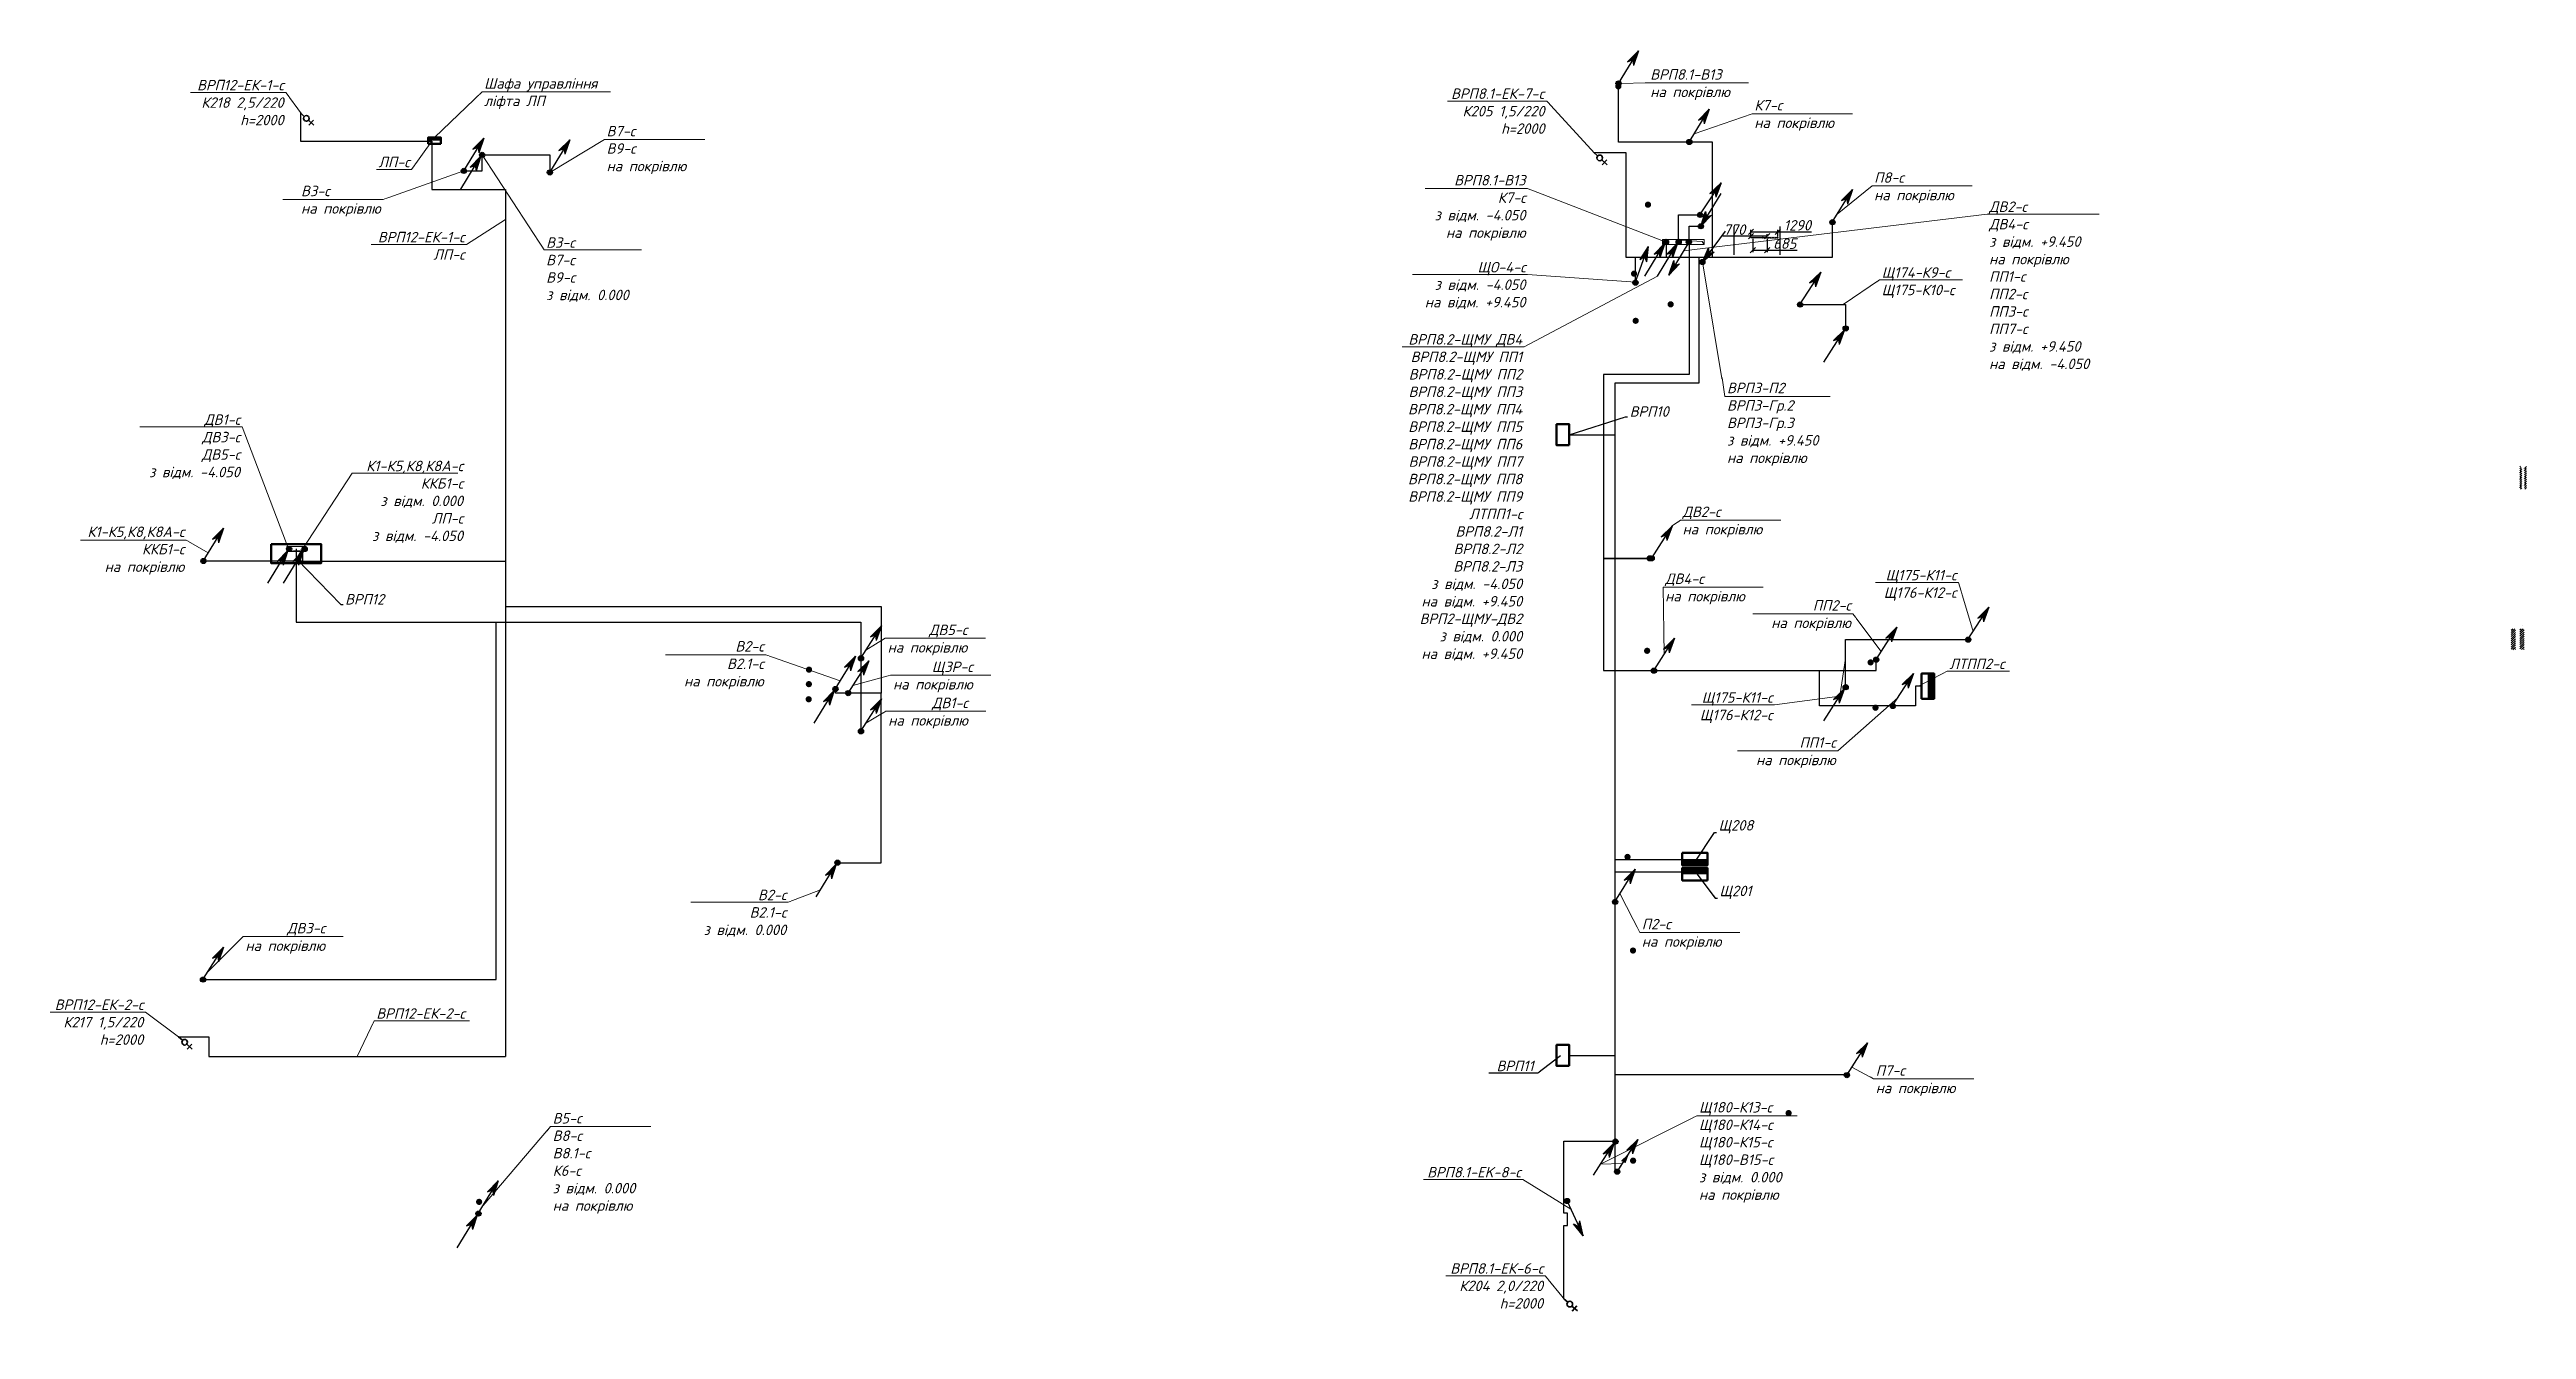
# Model space of a CAD drawing. Header units: millimetres. Extents: x -164867 to 807677, y -316775 to 513985.
# Drawn here: x 358524 to 476820, y 214155 to 275245 of the extents above; entities that cross this region are included whole.
import ezdxf
from ezdxf import colors
from ezdxf.entities.mleader import LeaderData, LeaderLine
from ezdxf.math import Vec2, Vec3

# ---------------------------------------------------------------- set-up
doc = ezdxf.new("R2010")
doc.units = ezdxf.units.MM
doc.layers.get('Defpoints').update_dxf_attribs({"color": 140})
for name, color, linetype, lineweight in [('E_Аварійні мережі', 1, 'Continuous', 30), ('E_В лотку', 5, 'Kabl_in_Lotok', 30), ('E_В лотку_аварійні', 1, 'Kabl_in_Lotok', 30), ('E_Обладнання', 84, 'Continuous', 35), ('E_Позначення', 7, 'Continuous', 15), ('E_Розп. мережі', 5, 'Continuous', 30), ('E_Щити', 1, 'Continuous', 50)]:
    doc.layers.add(name, color=color, linetype=linetype, lineweight=lineweight)
doc.styles.add('GOST 2.304', font='isocpeui.ttf')
doc.styles.add('ISO', font='isocpeui.ttf')
doc.styles.add('ГОСТ 2.304', font='isocpeui.ttf')
doc.linetypes.add('Kabl_in_Lotok', pattern='A,10,[130,ltypeshp.shx,S=1,R=0,X=0,Y=0],1,[130,ltypeshp.shx,S=1,R=90,X=0,Y=-1],1,[130,ltypeshp.shx,S=1,R=0,X=0,Y=0],10', length=22)
doc.dimstyles.new('ГОСТ_100_500', dxfattribs={"dimtxt": 500, "dimasz": 250, "dimexe": 100, "dimexo": 50, "dimgap": 63, "dimtad": 1, "dimdec": 0, "dimrnd": 5, "dimtxsty": 'GOST 2.304', "dimblk": 'OBLIQUE', "dimcen": 250, "dimadec": 0, "dimazin": 1, "dimtfac": 1, "dimtdec": 0, "dimtmove": 0, "dimatfit": 3, "dimfxl": 1.25, "dimarcsym": 0})

# ---------------------------------------------------------------- blocks, each defined once
blk = doc.blocks.new('*U7')
at = {"color": 0}
blk.add_lwpolyline([(-600, 450), (600, 450), (600, 0), (-600, 0)], close=True, dxfattribs=at)
blk = doc.blocks.new('_None')
blk = doc.blocks.new('*U68')
at = {"lineweight": -2}
h = blk.add_hatch(color=256, dxfattribs=at)
h.paths.add_polyline_path([(8.8, 16.1), (3.9, 10.6), (6.3, 11.7)])
h.paths.add_polyline_path([(8.8, 16.1), (6.3, 11.7), (6.8, 9)])
h = blk.add_hatch(color=256, dxfattribs=at)
edge = h.paths.add_edge_path()
edge.add_arc((0.1, 0), 1.28, 0, 360)
for p, q in [((0, 0), (8.8, 16.1)), ((8.8, 16.1), (3.9, 10.6)), ((8.8, 16.1), (6.8, 9)), ((3.9, 10.6), (6.3, 11.7)), ((6.3, 11.7), (6.8, 9))]:
    blk.add_line(p, q, dxfattribs=at)
blk.add_circle((0.1, 0), 1.24, dxfattribs=at)
blk = doc.blocks.new('*U69')
at = {"lineweight": -2}
h = blk.add_hatch(color=256, dxfattribs=at)
edge = h.paths.add_edge_path()
edge.add_arc((0.1, 0), 1.28, 0, 360)
h = blk.add_hatch(color=256, dxfattribs=at)
h.paths.add_polyline_path([(-0.5, -0.7), (-5.3, -6.2), (-2.9, -5.2)])
h.paths.add_polyline_path([(-0.5, -0.7), (-2.9, -5.2), (-2.4, -7.8)])
for p, q in [((-9.2, -16.8), (-0.5, -0.7)), ((-0.5, -0.7), (-5.3, -6.2)), ((-0.5, -0.7), (-5.3, -6.2)), ((-5.3, -6.2), (-2.9, -5.2)), ((-5.3, -6.2), (-2.9, -5.2)), ((-2.9, -5.2), (-2.4, -7.8)), ((-2.9, -5.2), (-2.4, -7.8)), ((-0.5, -0.7), (-2.4, -7.8)), ((-0.5, -0.7), (-2.4, -7.8))]:
    blk.add_line(p, q, dxfattribs=at)
blk.add_circle((0.1, 0), 1.24, dxfattribs=at)
blk = doc.blocks.new('*U70')
at = {"lineweight": -2}
h = blk.add_hatch(color=256, dxfattribs=at)
h.paths.add_polyline_path([(8.8, 16.1), (3.9, 10.6), (6.3, 11.7)])
h.paths.add_polyline_path([(8.8, 16.1), (6.3, 11.7), (6.8, 9)])
h = blk.add_hatch(color=256, dxfattribs=at)
edge = h.paths.add_edge_path()
edge.add_arc((0.1, 0), 1.28, 0, 360)
h = blk.add_hatch(color=256, dxfattribs=at)
h.paths.add_polyline_path([(-0.5, -0.7), (-5.3, -6.2), (-2.9, -5.2)])
h.paths.add_polyline_path([(-0.5, -0.7), (-2.9, -5.2), (-2.4, -7.8)])
for p, q in [((0, 0), (8.8, 16.1)), ((8.8, 16.1), (3.9, 10.6)), ((8.8, 16.1), (6.8, 9)), ((3.9, 10.6), (6.3, 11.7)), ((6.3, 11.7), (6.8, 9)), ((-9.2, -16.8), (-0.5, -0.7)), ((-0.5, -0.7), (-5.3, -6.2)), ((-5.3, -6.2), (-2.9, -5.2)), ((-2.9, -5.2), (-2.4, -7.8)), ((-0.5, -0.7), (-2.4, -7.8))]:
    blk.add_line(p, q, dxfattribs=at)
blk.add_circle((0.1, 0), 1.24, dxfattribs=at)
blk = doc.blocks.new('электровывод')
at = {"color": 0, "linetype": 'ByBlock', "lineweight": -2}
for p, q in [((-123, 124), (-205, 207)), ((-202, 127), (-125, 204)), ((-59, 60), (0, 0))]:
    blk.add_line(p, q, dxfattribs=at)
blk.add_circle((-91, 92), 44.9, dxfattribs=at)
blk = doc.blocks.new('*U6')
at = {"lineweight": 40}
h = blk.add_hatch(color=0, dxfattribs=at)
h.dxf.hatch_style = 1
h.paths.add_polyline_path([(300, 150), (-300, 150), (-300, 0), (300, 0)])
at = {"color": 0}
blk.add_lwpolyline([(-300, 300), (300, 300), (300, 0), (-300, 0)], close=True, dxfattribs=at)
blk = doc.blocks.new('*U18')
at = {"lineweight": -2}
h = blk.add_hatch(color=256, dxfattribs=at)
edge = h.paths.add_edge_path()
edge.add_arc((0.1, 0), 1.28, 0, 360)
h = blk.add_hatch(color=256, dxfattribs=at)
h.paths.add_polyline_path([(8.9, -16.1), (4, -10.6), (6.4, -11.7)])
h.paths.add_polyline_path([(8.9, -16.1), (6.4, -11.7), (6.9, -9)])
for p, q in [((0.1, 0), (8.9, -16.1)), ((8.9, -16.1), (4, -10.6)), ((4, -10.6), (6.4, -11.7)), ((6.4, -11.7), (6.9, -9)), ((8.9, -16.1), (6.9, -9))]:
    blk.add_line(p, q, dxfattribs=at)
blk.add_circle((0.1, 0), 1.24, dxfattribs=at)
blk = doc.blocks.new('_Oblique')
at = {"color": 0, "linetype": 'ByBlock', "lineweight": -2}
blk.add_line((-0.5, -0.5), (0.5, 0.5), dxfattribs=at)
blk = doc.blocks.new('*D598')
at = {"layer": 'Defpoints', "color": 0, "lineweight": -2, "ltscale": 100, "transparency": 16777216}
for p, q in [((439871, 266215), (439871, 265569)), ((440556, 266215), (440556, 265569)), ((439871, 265669), (440556, 265669)), ((440556, 265669), (441985, 265669))]:
    blk.add_line(p, q, dxfattribs=at)
at = {"layer": 'Defpoints', "color": 0, "ltscale": 100, "transparency": 16777216}
for p in [(439871, 266265), (440556, 266265), (440556, 265669)]:
    blk.add_point(p, dxfattribs=at)
at = {"layer": 'Defpoints', "color": 0, "lineweight": -2, "ltscale": 100, "transparency": 16777216, "xscale": 250, "yscale": 250, "zscale": 250, "rotation": 180}
blk.add_blockref('_Oblique', (439871, 265669), dxfattribs=at)
at = {"layer": 'Defpoints', "color": 0, "lineweight": -2, "ltscale": 100, "transparency": 16777216, "xscale": 250, "yscale": 250, "zscale": 250}
blk.add_blockref('_Oblique', (440556, 265669), dxfattribs=at)
at = {"layer": 'Defpoints', "color": 0, "ltscale": 100, "transparency": 16777216, "insert": (441395, 265982), "char_height": 500, "attachment_point": 5, "style": 'GOST 2.304'}
blk.add_mtext('685', dxfattribs=at)
blk = doc.blocks.new('*D599')
at = {"layer": 'Defpoints', "color": 0, "lineweight": -2, "ltscale": 100, "transparency": 16777216}
for p, q in [((439784, 266333), (438447, 266333)), ((439784, 266315), (439784, 266433)), ((440556, 266333), (439784, 266333)), ((440556, 266316), (440556, 266433))]:
    blk.add_line(p, q, dxfattribs=at)
at = {"layer": 'Defpoints', "color": 0, "ltscale": 100, "transparency": 16777216}
for p in [(439784, 266333), (439784, 266265), (440556, 266266)]:
    blk.add_point(p, dxfattribs=at)
at = {"layer": 'Defpoints', "color": 0, "lineweight": -2, "ltscale": 100, "transparency": 16777216, "xscale": 250, "yscale": 250, "zscale": 250, "rotation": 180}
blk.add_blockref('_Oblique', (439784, 266333), dxfattribs=at)
at = {"layer": 'Defpoints', "color": 0, "lineweight": -2, "ltscale": 100, "transparency": 16777216, "xscale": 250, "yscale": 250, "zscale": 250}
blk.add_blockref('_Oblique', (440556, 266333), dxfattribs=at)
at = {"layer": 'Defpoints', "color": 0, "ltscale": 100, "transparency": 16777216, "insert": (438990, 266649), "char_height": 500, "attachment_point": 5, "style": 'GOST 2.304'}
blk.add_mtext('770', dxfattribs=at)
blk = doc.blocks.new('*D600')
at = {"layer": 'Defpoints', "color": 0, "lineweight": -2, "ltscale": 100, "transparency": 16777216}
for p, q in [((439784, 266315), (439784, 266644)), ((439784, 266544), (441071, 266544)), ((441071, 266315), (441071, 266644)), ((441071, 266544), (442676, 266544))]:
    blk.add_line(p, q, dxfattribs=at)
at = {"layer": 'Defpoints', "color": 0, "ltscale": 100, "transparency": 16777216}
for p in [(439784, 266265), (441071, 266544), (441071, 266265)]:
    blk.add_point(p, dxfattribs=at)
at = {"layer": 'Defpoints', "color": 0, "lineweight": -2, "ltscale": 100, "transparency": 16777216, "xscale": 250, "yscale": 250, "zscale": 250, "rotation": 180}
blk.add_blockref('_Oblique', (439784, 266544), dxfattribs=at)
at = {"layer": 'Defpoints', "color": 0, "lineweight": -2, "ltscale": 100, "transparency": 16777216, "xscale": 250, "yscale": 250, "zscale": 250}
blk.add_blockref('_Oblique', (441071, 266544), dxfattribs=at)
at = {"layer": 'Defpoints', "color": 0, "ltscale": 100, "transparency": 16777216, "insert": (441999, 266857), "char_height": 500, "attachment_point": 5, "style": 'GOST 2.304'}
blk.add_mtext('1290', dxfattribs=at)
blk = doc.blocks.new('*U124')
at = {"lineweight": -2}
h = blk.add_hatch(color=256, dxfattribs=at)
h.paths.add_polyline_path([(0.1, 0), (-4.8, 5.5), (-2.3, 4.5)])
h.paths.add_polyline_path([(0.1, 0), (-2.3, 4.5), (-1.9, 7.1)])
h = blk.add_hatch(color=256, dxfattribs=at)
edge = h.paths.add_edge_path()
edge.add_arc((0.1, 0), 1.28, 0, 360)
for p, q in [((-8.7, 16.1), (0.1, 0)), ((0.1, 0), (-4.8, 5.5)), ((-4.8, 5.5), (-2.3, 4.5)), ((-2.3, 4.5), (-1.9, 7.1)), ((0.1, 0), (-1.9, 7.1))]:
    blk.add_line(p, q, dxfattribs=at)
blk.add_circle((0.1, 0), 1.24, dxfattribs=at)

msp = doc.modelspace()

# ---------------------------------------------------------------- hatches: boundary and pattern name
at = {"ltscale": 10}
h = msp.add_hatch(dxfattribs=at)
h.set_pattern_fill('JIS_WOOD', color=256, scale=100)
h.set_pattern_definition([(45, (193692.68, 426718.01), (-50, 50), [])])
h.paths.add_polyline_path([(476819.75, 255258.85), (476719.75, 255258.85), (476719.75, 254858.85), (476819.75, 254858.85)])
h.paths.add_polyline_path([(476819.75, 254858.85), (476719.75, 254858.85), (476719.75, 254268.22), (476819.75, 254268.22)])
h.paths.add_polyline_path([(476819.75, 255410.56), (476742.54, 255268.22), (476819.75, 255268.22)])
h.paths.add_polyline_path([(476514.33, 255408.7), (476505.75, 255408.7), (476505.75, 255268.22), (476582.96, 255268.22)])
h.paths.add_polyline_path([(476605.75, 255258.85), (476505.75, 255258.85), (476505.75, 254858.85), (476605.75, 254858.85)])
h.paths.add_polyline_path([(476605.75, 254858.85), (476505.75, 254858.85), (476505.75, 254268.22), (476605.75, 254268.22)])
h = msp.add_hatch(dxfattribs=at)
h.set_pattern_fill('JIS_WOOD', color=256, scale=100)
h.set_pattern_definition([(45, (181703.34, 419135.025), (-50, 50), [])])
h.paths.add_polyline_path([(476709.01, 247197.61), (476509.01, 247197.61), (476509.01, 246606.97), (476709.01, 246606.97)])
h.paths.add_polyline_path([(476709.01, 247597.61), (476509.01, 247597.61), (476509.01, 247197.61), (476709.01, 247197.61)])
h.paths.add_polyline_path([(476293.01, 247597.61), (476093.01, 247597.61), (476093.01, 247472.41), (476293.01, 247454.89)])
h.paths.add_polyline_path([(476293.01, 247454.89), (476093.01, 247472.41), (476093.01, 247197.61), (476293.01, 247197.61)])
h.paths.add_polyline_path([(476293.01, 247197.61), (476093.01, 247197.61), (476093.01, 246606.97), (476293.01, 246606.97)])
h.paths.add_polyline_path([(476557, 247747.45), (476705.74, 247747.45), (476703.52, 247752.39), (476599.11, 247752.39), (476559.8, 247752.6)])

# ---------------------------------------------------------------- linework, layer by layer
at = {"layer": 'E_В лотку', "ltscale": 200}
for points in [[(437302.62, 265333.54), (437952.62, 265333.54), (437952.62, 270831.75), (433454.56, 270831.75), (433454.56, 273681.99)], [(376775.24, 270868.37), (376775.24, 268569.96), (380302.62, 268569.96), (380302.62, 260308.54), (380302.62, 250832.7)], [(437952.62, 265333.54), (443671.71, 265333.54), (443671.71, 267003.12)], [(433302.62, 221639.81), (433302.62, 259333.54), (437302.62, 259333.54), (437302.62, 265333.54)], [(370602.62, 251407.54), (370602.62, 250832.7), (365870.74, 250832.7)], [(370302.62, 250832.7), (380302.62, 250832.7), (380302.62, 227174.39)], [(380302.62, 248656.74), (398249.04, 248656.74), (398249.04, 244528.96)], [(444302.62, 244809.06), (444302.62, 247079.91), (450152.64, 247079.46)], [(396147.03, 236434.23), (398245.05, 236433.65), (398247.32, 244528.96), (396055.81, 244528.96), (396055.81, 244721.14)], [(437102.62, 236564.59), (433302.62, 236564.59)], [(364688.77, 228124.39), (366138.77, 228124.39), (366138.77, 227174.39), (380302.62, 227174.39)], [(430842.08, 223133.96), (433302.62, 223133.96)]]:
    msp.add_lwpolyline(points, dxfattribs=at)
at = {"layer": 'E_В лотку', "color": 4}
msp.add_circle((379178.82, 270218.01), 50, dxfattribs=at)
at = {"layer": 'E_В лотку_аварійні', "ltscale": 200}
for points in [[(436827.06, 266058.54), (436827.06, 259742.93), (432734.09, 259742.93), (432734.09, 250957.69), (435033.85, 250957.69), (432742.53, 250957.69), (432742.53, 245599.61), (435145.86, 245599.61)], [(370302.62, 251407.54), (370302.62, 247907.54), (397273.05, 247907.54), (397273.05, 242703.16)], [(365850.44, 230853.09), (379850.44, 230853.09), (379850.44, 247907.54)], [(435145.86, 245599.61), (445762.75, 245599.61), (445762.75, 246123.54)], [(447927.62, 244861.04), (447640.18, 244861.04), (447640.18, 243913.54), (443052.62, 243913.54), (443052.62, 245599.61)]]:
    msp.add_lwpolyline(points, dxfattribs=at)
at = {"layer": 'E_Розп. мережі', "ltscale": 200}
msp.add_lwpolyline([(370502.62, 272219.96), (370502.62, 270869.96), (376775.24, 270869.96)], dxfattribs=at)
at = {"layer": 'E_Розп. мережі', "ltscale": 100}
msp.add_lwpolyline([(378304.1, 269456.14), (379178.82, 269456.14), (379178.82, 270218.01), (382410, 270218.01), (382410, 269381.14)], dxfattribs=at)
at = {"layer": 'E_Розп. мережі'}
for points in [[(432270.72, 270333.54), (433800.72, 270333.54), (433800.72, 265333.54), (437302.62, 265333.54)], [(430842.08, 215621.14), (430842.08, 219121.14), (431022.08, 219121.14), (431022.08, 219701.14), (430842.08, 219701.14), (430842.08, 223133.96), (431012.45, 223133.96)], [(430993.62, 220283.58), (430842.08, 220283.58)]]:
    msp.add_lwpolyline(points, dxfattribs=at)
at = {"layer": 'E_Щити', "color": 2, "lineweight": 5}
msp.add_lwpolyline([(369852.62, 251282.54), (370752.62, 251282.54), (370752.62, 251532.54), (369852.62, 251532.54), (369852.62, 251282.54), (370659.64, 251360.85), (370752.62, 251532.54)], dxfattribs=at)

# ---------------------------------------------------------------- block references
at = {"layer": 'E_Аварійні мережі', "xscale": 100, "yscale": 100, "zscale": 100}
for name, p, rotation in [('*U69', (436319.95, 266065.79), 357.0874877686715), ('*U18', (436810.23, 266061.69), 300.0838354039576), ('*U68', (435028.27, 250958.15), 355.953213338055), ('*U69', (369955.71, 251407.89), 357.0874877686715), ('*U68', (397267.47, 246189.76), 355.953213338055), ('*U68', (445757.17, 246124), 355.953213338055), ('*U68', (435140.27, 245600.07), 355.953213338055), ('*U68', (446547.04, 243914), 355.953213338055), ('*U68', (397267.47, 242703.61), 355.953213338055), ('*U68', (365844.85, 230853.54), 355.953213338055)]:
    msp.add_blockref(name, p, dxfattribs=dict(at, rotation=rotation))
at = {"layer": 'E_В лотку', "xscale": 100, "yscale": 100, "zscale": 100}
for p, rotation in [((365865.15, 250833.04), 357.0874877686715), ((396659.52, 244529.18), 355.953213338055)]:
    msp.add_blockref('*U68', p, dxfattribs=dict(at, rotation=rotation))
at = {"layer": 'E_В лотку', "color": 4, "xscale": 100, "yscale": 100, "zscale": 100, "rotation": 357.0874877686715}
msp.add_blockref('*U69', (370700.01, 251407.89), dxfattribs=at)
at = {"layer": 'E_Обладнання', "xscale": -3, "yscale": 3, "zscale": 3, "rotation": 272.6571357818779}
for p in [(370502.62, 272219.96), (432270.72, 270333.54), (364688.77, 228124.39), (430842.08, 215621.14)]:
    msp.add_blockref('электровывод', p, dxfattribs=at)
at = {"layer": 'E_Розп. мережі'}
for name, p, xscale, yscale, zscale, rotation in [('*U68', (433448.97, 273628.18), 100, 100, 100, 357.0874877686715), ('*U68', (436826.93, 270832.09), 100, 100, 100, 357.0874877686715), ('*U68', (382410, 269381.14), 100, 100, 100, 357.0874877686715), ('*U69', (379173.23, 270218.35), 100, 100, 100, 357.0874877686715), ('*U68', (443666.12, 267003.46), 100, 100, 100, 357.0874877686715), ('*U68', (442121.37, 263076.38), 100, 100, 100, 355.953213338055), ('*U68', (450147.06, 247079.91), 100, 100, 100, 355.953213338055), ('*U70', (396050.22, 244721.49), 100, 100, 100, 357.0874877686715), ('*U69', (444297.04, 244809.51), 100, 100, 100, 355.953213338055), ('*U69', (396147.03, 236434.23), 100, 100, 100, 357.0874877686715), ('*U68', (433286.47, 234563.05), 100, 100, 100, 357.0874877686715), ('*U68', (444355.51, 226292.83), 100, 100, 100, 355.953213338055), ('*U69', (433299.45, 223123.14), 100, 100, 100, 355.953213338055), ('*U68', (433387.07, 221683.76), 100, 100, 100, 355.953213338055), ('*U68', (433387.07, 221683.76), 50.00000000000002, 50.00000000000002, 50.00000000000002, 355.953213338055), ('*U70', (378997.03, 219683.89), 100, 100, 100, 357.0874877686715), ('*U18', (430988.03, 220284.03), 100, 100, 100, 355.953213338055)]:
    msp.add_blockref(name, p, dxfattribs=dict(at, xscale=xscale, yscale=yscale, zscale=zscale, rotation=rotation))
at = {"layer": 'E_Щити', "zscale": 2, "rotation": 180}
msp.add_blockref('*U6', (376907.84, 271047.95), dxfattribs=at)
at = {"layer": 'E_Щити', "xscale": 2, "yscale": 2, "zscale": 2}
for name, p in [('*U7', (370302.62, 250733.54)), ('*U6', (437102.62, 236308.54))]:
    msp.add_blockref(name, p, dxfattribs=at)
for p, rotation in [((448527.62, 244861.04), 89.99999999999999), ((437102.62, 236183.54), 180)]:
    msp.add_blockref('*U6', p, dxfattribs=dict(at, rotation=rotation))

# ---------------------------------------------------------------- leaders
at = {"layer": 'E_Позначення', "color": 7, "lineweight": 9}
ml = msp.add_multileader_mtext('Standard', dxfattribs=at)
ml.set_content('ВРП11', color=7, style='ISO')
ml.set_leader_properties()
ml.set_arrow_properties(name='NONE')
ml.build(insert=Vec2(0, 0))
ml.multileader.update_dxf_attribs({"has_text_frame": 1, "text_left_attachment_type": 7, "text_right_attachment_type": 8, "dogleg_length": 100, "arrow_head_size": 200})
ctx = ml.context
ctx.base_point, ctx.char_height, ctx.arrow_head_size, ctx.landing_gap_size, ctx.plane_origin = Vec3(427454.67, 226481.98), 500, 200, 100, Vec3(372323.49, 225765.2)
ctx.left_attachment, ctx.right_attachment, ctx.text_align_type = 7, 8, 2
notes = []
notes.append((ctx, [(0, (1, 1, 0), (429605.8, 226381.98), (-1, 0), 100, [(0, [(430686.36, 227207.16)], 0, [])])]))
ctx.mtext.insert, ctx.mtext.alignment, ctx.mtext.line_spacing_factor, ctx.mtext.flow_direction = Vec3(429405.8, 226981.98), 3, 0.72, 5
ctx.mtext.has_bg_fill, ctx.mtext.bg_color, ctx.mtext.bg_scale_factor, ctx.mtext.bg_transparency, ctx.mtext.use_window_bg_color = 1, -1027028792, 1.5, 0, 1
for ctx, leaders in notes:
    for number, flags, end, landing, length, lines in leaders:
        leader = LeaderData()
        leader.index, (leader.has_last_leader_line, leader.has_dogleg_vector, leader.attachment_direction) = number, flags
        leader.last_leader_point, leader.dogleg_vector, leader.dogleg_length = Vec3(end), Vec3(landing), length
        for number, points, colour, breaks in lines:
            line = LeaderLine()
            line.index, line.vertices, line.color, line.breaks = number, Vec3.list(points), colors.encode_raw_color(colour), breaks
            leader.lines.append(line)
        ctx.leaders.append(leader)

# ---------------------------------------------------------------- next in the draw order: linework, layer by layer
at = {"layer": 'E_В лотку', "ltscale": 200}
msp.add_lwpolyline([(431102.5, 227233.54), (433302.62, 227233.54)], dxfattribs=at)
at = {"layer": 'E_Щити'}
msp.add_lwpolyline([(431102.5, 226733.54), (430502.5, 226733.54), (430502.5, 227733.54), (431102.5, 227733.54)], close=True, dxfattribs=at)

# ---------------------------------------------------------------- next in the draw order: leaders
at = {"layer": 'E_Позначення'}
ml = msp.add_multileader_mtext('Standard', dxfattribs=at)
ml.set_content('ВРП8.1-В13\\Pна покрівлю', color=256, style='ГОСТ 2.304')
ml.set_leader_properties(color=256, linetype='ByLayer', lineweight=-1)
ml.set_arrow_properties(name='NONE')
ml.build(insert=Vec2(0, 0))
ml.multileader.update_dxf_attribs({"has_dogleg": 0, "text_left_attachment_type": 6, "text_right_attachment_type": 6, "dogleg_length": 0, "arrow_head_size": 1})
ctx = ml.context
ctx.base_point, ctx.char_height, ctx.arrow_head_size, ctx.landing_gap_size, ctx.plane_origin = Vec3(434873.66, 273658.54), 500, 1, 100, Vec3(446062.71, 271211.37)
ctx.left_attachment, ctx.right_attachment = 6, 6
notes = []
notes.append((ctx, [(0, (1, 1, 0), (434873.66, 273658.54), (1, 0), 0, [(0, [(433460.15, 273627.49)], 0, [])])]))
ctx.mtext.insert, ctx.mtext.flow_direction = Vec3(434973.66, 274308.54), 5
ctx.mtext.has_bg_fill, ctx.mtext.bg_color, ctx.mtext.bg_scale_factor, ctx.mtext.bg_transparency, ctx.mtext.use_window_bg_color = 1, -1027028792, 1.5, 0, 1
ml = msp.add_multileader_mtext('Standard', dxfattribs=at)
ml.set_content('ВРП12-ЕК-1-с\\PК218 2,5/220\\Ph=2000', color=256, style='ГОСТ 2.304')
ml.set_leader_properties(color=256, linetype='ByLayer', lineweight=-1)
ml.set_arrow_properties(name='NONE')
ml.build(insert=Vec2(0, 0))
ml.multileader.update_dxf_attribs({"has_dogleg": 0, "text_left_attachment_type": 6, "text_right_attachment_type": 6, "dogleg_length": 0, "arrow_head_size": 1})
ctx = ml.context
ctx.base_point, ctx.char_height, ctx.arrow_head_size, ctx.landing_gap_size, ctx.plane_origin = Vec3(365183.85, 273197.64), 500, 1, 100, Vec3(390230.98, 271579.34)
ctx.left_attachment, ctx.right_attachment, ctx.text_align_type = 6, 6, 2
notes.append((ctx, [(1, (1, 1, 0), (369806.96, 273197.64), (-1, 0), 0, [(0, [(370555.62, 272172.18)], 0, [])])]))
ctx.mtext.insert, ctx.mtext.alignment, ctx.mtext.flow_direction = Vec3(369706.96, 273797.64), 3, 5
ctx.mtext.has_bg_fill, ctx.mtext.bg_color, ctx.mtext.bg_scale_factor, ctx.mtext.bg_transparency, ctx.mtext.use_window_bg_color = 1, -1027028792, 1.5, 0, 1
ml = msp.add_multileader_mtext('Standard', dxfattribs=at)
ml.set_content('Шафа управління ліфта ЛП', color=256, style='ГОСТ 2.304')
ml.set_leader_properties(color=256, linetype='ByLayer', lineweight=-1)
ml.set_arrow_properties(name='NONE')
ml.build(insert=Vec2(0, 0))
ml.multileader.update_dxf_attribs({"has_dogleg": 0, "text_left_attachment_type": 6, "text_right_attachment_type": 6, "dogleg_length": 0, "arrow_head_size": 1})
ctx = ml.context
ctx.base_point, ctx.char_height, ctx.arrow_head_size, ctx.landing_gap_size, ctx.plane_origin = Vec3(379179.44, 273230.87), 500, 1, 100, Vec3(398503.84, 269439.25)
ctx.left_attachment, ctx.right_attachment = 6, 6
notes.append((ctx, [(0, (1, 1, 0), (379179.44, 273230.87), (1, 0), 0, [(0, [(376907.84, 271047.95)], 0, [])])]))
ctx.mtext.insert, ctx.mtext.width, ctx.mtext.defined_height, ctx.mtext.flow_direction = Vec3(379279.44, 273880.87), 5970.2555, 3270.87, 5
ctx.mtext.has_bg_fill, ctx.mtext.bg_color, ctx.mtext.bg_scale_factor, ctx.mtext.bg_transparency, ctx.mtext.use_window_bg_color = 1, -1027028792, 1.5, 0, 1
ml = msp.add_multileader_mtext('Standard', dxfattribs=at)
ml.set_content('ВРП8.1-ЕК-7-c\\PК205 1,5/220\\Ph=2000', color=256, style='ГОСТ 2.304')
ml.set_leader_properties(color=256, linetype='ByLayer', lineweight=-1)
ml.set_arrow_properties(name='NONE')
ml.build(insert=Vec2(0, 0))
ml.multileader.update_dxf_attribs({"has_dogleg": 0, "text_left_attachment_type": 6, "text_right_attachment_type": 6, "dogleg_length": 0, "arrow_head_size": 1})
ctx = ml.context
ctx.base_point, ctx.char_height, ctx.arrow_head_size, ctx.landing_gap_size, ctx.plane_origin = Vec3(425144.95, 272789.79), 500, 1, 100, Vec3(451999.08, 269692.92)
ctx.left_attachment, ctx.right_attachment, ctx.text_align_type = 6, 6, 2
notes.append((ctx, [(1, (1, 1, 0), (430027.14, 272789.79), (-1, 0), 0, [(0, [(432323.72, 270285.76)], 0, [])])]))
ctx.mtext.insert, ctx.mtext.alignment, ctx.mtext.flow_direction = Vec3(429927.14, 273389.79), 3, 5
ctx.mtext.has_bg_fill, ctx.mtext.bg_color, ctx.mtext.bg_scale_factor, ctx.mtext.bg_transparency, ctx.mtext.use_window_bg_color = 1, -1027028792, 1.5, 0, 1
ml = msp.add_multileader_mtext('Standard', dxfattribs=at)
ml.set_content('П8-с\\Pна покрівлю', color=256, style='ГОСТ 2.304')
ml.set_leader_properties(color=256, linetype='ByLayer', lineweight=-1)
ml.set_arrow_properties(name='NONE')
ml.build(insert=Vec2(0, 0))
ml.multileader.update_dxf_attribs({"has_dogleg": 0, "text_left_attachment_type": 6, "text_right_attachment_type": 6, "dogleg_length": 0, "arrow_head_size": 1})
ctx = ml.context
ctx.base_point, ctx.char_height, ctx.arrow_head_size, ctx.landing_gap_size, ctx.plane_origin = Vec3(445564.33, 268735.08), 500, 1, 100, Vec3(464714.49, 265512.42)
ctx.left_attachment, ctx.right_attachment = 6, 6
notes.append((ctx, [(0, (1, 1, 0), (445564.33, 268735.08), (1, 0), 0, [(0, [(443905.58, 267395.04)], 0, [])])]))
ctx.mtext.insert, ctx.mtext.flow_direction = Vec3(445664.33, 269385.08), 5
ctx.mtext.has_bg_fill, ctx.mtext.bg_color, ctx.mtext.bg_scale_factor, ctx.mtext.bg_transparency, ctx.mtext.use_window_bg_color = 1, -1027028792, 1.5, 0, 1
ml = msp.add_multileader_mtext('Standard', dxfattribs=at)
ml.set_content('ВРП12-ЕК-1-с\\PЛП-с', color=256, style='ГОСТ 2.304')
ml.set_leader_properties(color=256, linetype='ByLayer', lineweight=-1)
ml.set_arrow_properties(name='NONE')
ml.build(insert=Vec2(0, 0))
ml.multileader.update_dxf_attribs({"has_dogleg": 0, "text_left_attachment_type": 6, "text_right_attachment_type": 6, "dogleg_length": 0, "arrow_head_size": 1})
ctx = ml.context
ctx.base_point, ctx.char_height, ctx.arrow_head_size, ctx.landing_gap_size, ctx.plane_origin = Vec3(373817.26, 265943.74), 500, 1, 100, Vec3(399977.98, 267372.77)
ctx.left_attachment, ctx.right_attachment, ctx.text_align_type = 6, 6, 2
notes.append((ctx, [(1, (1, 1, 0), (378440.37, 265943.74), (-1, 0), 0, [(0, [(380302.62, 267129.43)], 0, [])])]))
ctx.mtext.insert, ctx.mtext.alignment, ctx.mtext.flow_direction = Vec3(378340.37, 266543.74), 3, 5
ctx.mtext.has_bg_fill, ctx.mtext.bg_color, ctx.mtext.bg_scale_factor, ctx.mtext.bg_transparency, ctx.mtext.use_window_bg_color = 1, -1027028792, 1.5, 0, 1
ml = msp.add_multileader_mtext('Standard', dxfattribs=at)
ml.set_content('Щ174-К9-с\\PЩ175-К10-с', color=256, style='ГОСТ 2.304')
ml.set_leader_properties(color=256, linetype='ByLayer', lineweight=-1)
ml.set_arrow_properties(name='NONE')
ml.build(insert=Vec2(0, 0))
ml.multileader.update_dxf_attribs({"has_dogleg": 0, "text_left_attachment_type": 6, "text_right_attachment_type": 6, "dogleg_length": 0, "arrow_head_size": 1})
ctx = ml.context
ctx.base_point, ctx.char_height, ctx.arrow_head_size, ctx.landing_gap_size, ctx.plane_origin = Vec3(445926.31, 264253.9), 500, 1, 100, Vec3(470186.77, 257822.91)
ctx.left_attachment, ctx.right_attachment = 6, 6
notes.append((ctx, [(0, (1, 1, 0), (445926.31, 264253.9), (1, 0), 0, [(0, [(444192.82, 263075.47)], 0, [])])]))
ctx.mtext.insert, ctx.mtext.flow_direction = Vec3(446026.31, 264853.9), 5
ctx.mtext.has_bg_fill, ctx.mtext.bg_color, ctx.mtext.bg_scale_factor, ctx.mtext.bg_transparency, ctx.mtext.use_window_bg_color = 1, -1027028792, 1.5, 0, 1
ml = msp.add_multileader_mtext('Standard', dxfattribs=at)
ml.set_content('ДВ2-с\\Pна покрівлю', color=256, style='ГОСТ 2.304')
ml.set_leader_properties(color=256, linetype='ByLayer', lineweight=-1)
ml.set_arrow_properties(name='NONE')
ml.build(insert=Vec2(0, 0))
ml.multileader.update_dxf_attribs({"has_dogleg": 0, "text_left_attachment_type": 6, "text_right_attachment_type": 6, "dogleg_length": 0, "arrow_head_size": 1})
ctx = ml.context
ctx.base_point, ctx.char_height, ctx.arrow_head_size, ctx.landing_gap_size, ctx.plane_origin = Vec3(436416.41, 252783.54), 500, 1, 100, Vec3(456076.64, 249466.99)
ctx.left_attachment, ctx.right_attachment = 6, 6
notes.append((ctx, [(0, (1, 1, 0), (436416.41, 252783.54), (1, 0), 0, [(0, [(436016.94, 252505.21)], 0, [])])]))
ctx.mtext.insert, ctx.mtext.flow_direction = Vec3(436516.41, 253433.54), 5
ctx.mtext.has_bg_fill, ctx.mtext.bg_color, ctx.mtext.bg_scale_factor, ctx.mtext.bg_transparency, ctx.mtext.use_window_bg_color = 1, -1027028792, 1.5, 0, 1
ml = msp.add_multileader_mtext('Standard', dxfattribs=at)
ml.set_content('К1-К5,К8,К8А-с\\PККБ1-с\\Pна покрівлю', color=256, style='ГОСТ 2.304')
ml.set_leader_properties(color=256, linetype='ByLayer', lineweight=-1)
ml.set_arrow_properties(name='NONE')
ml.build(insert=Vec2(0, 0))
ml.multileader.update_dxf_attribs({"has_dogleg": 0, "text_left_attachment_type": 6, "text_right_attachment_type": 6, "dogleg_length": 0, "arrow_head_size": 1})
ctx = ml.context
ctx.base_point, ctx.char_height, ctx.arrow_head_size, ctx.landing_gap_size, ctx.plane_origin = Vec3(359664.38, 251829.71), 500, 1, 100, Vec3(380296.07, 251081.22)
ctx.left_attachment, ctx.right_attachment, ctx.text_align_type = 6, 6, 2
notes.append((ctx, [(1, (1, 1, 0), (365056.42, 251829.71), (-1, 0), 0, [(0, [(366104.61, 251224.62)], 0, [])])]))
ctx.mtext.insert, ctx.mtext.alignment, ctx.mtext.flow_direction = Vec3(364956.42, 252479.71), 3, 5
ctx.mtext.has_bg_fill, ctx.mtext.bg_color, ctx.mtext.bg_scale_factor, ctx.mtext.bg_transparency, ctx.mtext.use_window_bg_color = 1, -1027028792, 1.5, 0, 1
at = {"layer": 'E_Позначення', "color": 7, "lineweight": 9}
ml = msp.add_multileader_mtext('Standard', dxfattribs=at)
ml.set_content('ВРП12', color=7, style='ISO')
ml.set_leader_properties()
ml.set_arrow_properties(name='NONE')
ml.build(insert=Vec2(0, 0))
ml.multileader.update_dxf_attribs({"has_text_frame": 1, "text_left_attachment_type": 7, "text_right_attachment_type": 8, "dogleg_length": 100, "arrow_head_size": 200})
ctx = ml.context
ctx.base_point, ctx.char_height, ctx.arrow_head_size, ctx.landing_gap_size, ctx.plane_origin = Vec3(372542.89, 248756), 500, 200, 100, Vec3(326494.97, 246790.64)
ctx.left_attachment, ctx.right_attachment = 7, 8
notes.append((ctx, [(1, (1, 1, 0), (372442.89, 248756), (1, 0), 100, [(0, [(370329.3, 250922)], 0, [])])]))
ctx.mtext.insert, ctx.mtext.line_spacing_factor, ctx.mtext.flow_direction = Vec3(372642.89, 249256), 0.72, 5
ctx.mtext.has_bg_fill, ctx.mtext.bg_color, ctx.mtext.bg_scale_factor, ctx.mtext.bg_transparency, ctx.mtext.use_window_bg_color = 1, -1027028792, 1.5, 0, 1
at = {"layer": 'E_Позначення'}
ml = msp.add_multileader_mtext('Standard', dxfattribs=at)
ml.set_content('ДВ4-с\\Pна покрівлю', color=256, style='ГОСТ 2.304')
ml.set_leader_properties(color=256, linetype='ByLayer', lineweight=-1)
ml.set_arrow_properties(name='NONE')
ml.build(insert=Vec2(0, 0))
ml.multileader.update_dxf_attribs({"has_dogleg": 0, "text_left_attachment_type": 6, "text_right_attachment_type": 6, "dogleg_length": 0, "arrow_head_size": 1})
ctx = ml.context
ctx.base_point, ctx.char_height, ctx.arrow_head_size, ctx.landing_gap_size, ctx.plane_origin = Vec3(435584.68, 249586.72), 500, 1, 100, Vec3(456188.64, 244108.91)
ctx.left_attachment, ctx.right_attachment = 6, 6
notes.append((ctx, [(0, (1, 1, 0), (435584.68, 249586.72), (1, 0), 0, [(0, [(435634.61, 246373.6)], 0, [])])]))
ctx.mtext.insert, ctx.mtext.flow_direction = Vec3(435684.68, 250236.72), 5
ctx.mtext.has_bg_fill, ctx.mtext.bg_color, ctx.mtext.bg_scale_factor, ctx.mtext.bg_transparency, ctx.mtext.use_window_bg_color = 1, -1027028792, 1.5, 0, 1
ml = msp.add_multileader_mtext('Standard', dxfattribs=at)
ml.set_content('В2-с\\PВ2.1-с\\Pна покрівлю', color=256, style='ГОСТ 2.304')
ml.set_leader_properties(color=256, linetype='ByLayer', lineweight=-1)
ml.set_arrow_properties(name='NONE')
ml.build(insert=Vec2(0, 0))
ml.multileader.update_dxf_attribs({"has_dogleg": 0, "text_left_attachment_type": 6, "text_right_attachment_type": 6, "dogleg_length": 0, "arrow_head_size": 1})
ctx = ml.context
ctx.base_point, ctx.char_height, ctx.arrow_head_size, ctx.landing_gap_size, ctx.plane_origin = Vec3(388711.2, 246361.97), 500, 1, 100, Vec3(415215.88, 243235.14)
ctx.left_attachment, ctx.right_attachment, ctx.text_align_type = 6, 6, 2
notes.append((ctx, [(1, (1, 1, 0), (392727.49, 246361.97), (-1, 0), 0, [(0, [(396289.68, 245113.07)], 0, [])])]))
ctx.mtext.insert, ctx.mtext.alignment, ctx.mtext.flow_direction = Vec3(392627.49, 247011.97), 3, 5
ctx.mtext.has_bg_fill, ctx.mtext.bg_color, ctx.mtext.bg_scale_factor, ctx.mtext.bg_transparency, ctx.mtext.use_window_bg_color = 1, -1027028792, 1.5, 0, 1
ml = msp.add_multileader_mtext('Standard', dxfattribs=at)
ml.set_content('ДВ5-с\\Pна покрівлю', color=256, style='ГОСТ 2.304')
ml.set_leader_properties(color=256, linetype='ByLayer', lineweight=-1)
ml.set_arrow_properties(name='NONE')
ml.build(insert=Vec2(0, 0))
ml.multileader.update_dxf_attribs({"has_dogleg": 0, "text_left_attachment_type": 6, "text_right_attachment_type": 6, "dogleg_length": 0, "arrow_head_size": 1})
ctx = ml.context
ctx.base_point, ctx.char_height, ctx.arrow_head_size, ctx.landing_gap_size, ctx.plane_origin = Vec3(398434.57, 247144.77), 500, 1, 100, Vec3(416440.83, 244698.6)
ctx.left_attachment, ctx.right_attachment, ctx.text_align_type = 6, 6, 2
notes.append((ctx, [(0, (1, 1, 0), (398434.57, 247144.77), (1, 0), 0, [(0, [(397514.63, 246576.53)], 0, [])])]))
ctx.mtext.insert, ctx.mtext.alignment, ctx.mtext.flow_direction = Vec3(402350.86, 247794.77), 3, 5
ctx.mtext.has_bg_fill, ctx.mtext.bg_color, ctx.mtext.bg_scale_factor, ctx.mtext.bg_transparency, ctx.mtext.use_window_bg_color = 1, -1027028792, 1.5, 0, 1
ml = msp.add_multileader_mtext('Standard', dxfattribs=at)
ml.set_content('ЛТПП2-с', color=256, style='ГОСТ 2.304')
ml.set_leader_properties(color=256, linetype='ByLayer', lineweight=-1)
ml.set_arrow_properties(name='NONE')
ml.build(insert=Vec2(0, 0))
ml.multileader.update_dxf_attribs({"has_dogleg": 0, "text_left_attachment_type": 6, "text_right_attachment_type": 6, "dogleg_length": 0, "arrow_head_size": 1})
ctx = ml.context
ctx.base_point, ctx.char_height, ctx.arrow_head_size, ctx.landing_gap_size, ctx.plane_origin = Vec3(449158.62, 245572.52), 500, 1, 100, Vec3(469354.6, 242799.62)
ctx.left_attachment, ctx.right_attachment = 6, 6
notes.append((ctx, [(0, (1, 1, 0), (449158.62, 245572.52), (1, 0), 0, [(0, [(447783.9, 244861.04)], 0, [])])]))
ctx.mtext.insert, ctx.mtext.flow_direction = Vec3(449258.62, 246172.52), 5
ctx.mtext.has_bg_fill, ctx.mtext.bg_color, ctx.mtext.bg_scale_factor, ctx.mtext.bg_transparency, ctx.mtext.use_window_bg_color = 1, -1027028792, 1.5, 0, 1
ml = msp.add_multileader_mtext('Standard', dxfattribs=at)
ml.set_content('ДВ1-с\\Pна покрівлю', color=256, style='ГОСТ 2.304')
ml.set_leader_properties(color=256, linetype='ByLayer', lineweight=-1)
ml.set_arrow_properties(name='NONE')
ml.build(insert=Vec2(0, 0))
ml.multileader.update_dxf_attribs({"has_dogleg": 0, "text_left_attachment_type": 6, "text_right_attachment_type": 6, "dogleg_length": 0, "arrow_head_size": 1})
ctx = ml.context
ctx.base_point, ctx.char_height, ctx.arrow_head_size, ctx.landing_gap_size, ctx.plane_origin = Vec3(398462.66, 243658.62), 500, 1, 100, Vec3(416440.83, 241212.46)
ctx.left_attachment, ctx.right_attachment, ctx.text_align_type = 6, 6, 2
notes.append((ctx, [(0, (1, 1, 0), (398462.66, 243658.62), (1, 0), 0, [(0, [(397514.63, 243090.38)], 0, [])])]))
ctx.mtext.insert, ctx.mtext.alignment, ctx.mtext.flow_direction = Vec3(402378.95, 244308.62), 3, 5
ctx.mtext.has_bg_fill, ctx.mtext.bg_color, ctx.mtext.bg_scale_factor, ctx.mtext.bg_transparency, ctx.mtext.use_window_bg_color = 1, -1027028792, 1.5, 0, 1
ml = msp.add_multileader_mtext('Standard', dxfattribs=at)
ml.set_content('ПП1-с\\Pна покрівлю', color=256, style='ГОСТ 2.304')
ml.set_leader_properties(color=256, linetype='ByLayer', lineweight=-1)
ml.set_arrow_properties(name='NONE')
ml.build(insert=Vec2(0, 0))
ml.multileader.update_dxf_attribs({"has_dogleg": 0, "text_left_attachment_type": 6, "text_right_attachment_type": 6, "dogleg_length": 0, "arrow_head_size": 1})
ctx = ml.context
ctx.base_point, ctx.char_height, ctx.arrow_head_size, ctx.landing_gap_size, ctx.plane_origin = Vec3(439910.21, 241769.96), 500, 1, 100, Vec3(467595.4, 242422.84)
ctx.left_attachment, ctx.right_attachment, ctx.text_align_type = 6, 6, 2
notes.append((ctx, [(1, (1, 1, 0), (443926.49, 241769.96), (-1, 0), 0, [(0, [(446794.2, 244300.76)], 0, [])])]))
ctx.mtext.insert, ctx.mtext.alignment, ctx.mtext.flow_direction = Vec3(443826.49, 242419.96), 3, 5
ctx.mtext.has_bg_fill, ctx.mtext.bg_color, ctx.mtext.bg_scale_factor, ctx.mtext.bg_transparency, ctx.mtext.use_window_bg_color = 1, -1027028792, 1.5, 0, 1
at = {"layer": 'E_Позначення', "color": 7, "lineweight": 9}
ml = msp.add_multileader_mtext('Standard', dxfattribs=at)
ml.set_content('Щ201', color=7, style='ISO')
ml.set_leader_properties()
ml.set_arrow_properties(name='NONE')
ml.build(insert=Vec2(0, 0))
ml.multileader.update_dxf_attribs({"has_text_frame": 1, "text_left_attachment_type": 7, "text_right_attachment_type": 8, "dogleg_length": 100, "arrow_head_size": 200})
ctx = ml.context
ctx.base_point, ctx.char_height, ctx.arrow_head_size, ctx.landing_gap_size, ctx.plane_origin = Vec3(438178.14, 234734.78), 500, 200, 100, Vec3(382662.53, 235630.29)
ctx.left_attachment, ctx.right_attachment = 7, 8
notes.append((ctx, [(1, (1, 1, 0), (438078.14, 234734.78), (1, 0), 100, [(0, [(437102.62, 236033.54)], 0, [])])]))
ctx.mtext.insert, ctx.mtext.line_spacing_factor, ctx.mtext.flow_direction = Vec3(438278.14, 235334.78), 0.72, 5
ctx.mtext.has_bg_fill, ctx.mtext.bg_color, ctx.mtext.bg_scale_factor, ctx.mtext.bg_transparency, ctx.mtext.use_window_bg_color = 1, -1027028792, 1.5, 0, 1
at = {"layer": 'E_Позначення'}
ml = msp.add_multileader_mtext('Standard', dxfattribs=at)
ml.set_content('В2-с\\PВ2.1-с\\Pз відм. 0.000', color=256, style='ГОСТ 2.304')
ml.set_leader_properties(color=256, linetype='ByLayer', lineweight=-1)
ml.set_arrow_properties(name='NONE')
ml.build(insert=Vec2(0, 0))
ml.multileader.update_dxf_attribs({"has_dogleg": 0, "text_left_attachment_type": 6, "text_right_attachment_type": 6, "dogleg_length": 0, "arrow_head_size": 1})
ctx = ml.context
ctx.base_point, ctx.char_height, ctx.arrow_head_size, ctx.landing_gap_size, ctx.plane_origin = Vec3(389593.13, 234543.85), 500, 1, 100, Vec3(415048.16, 234522.16)
ctx.left_attachment, ctx.right_attachment, ctx.text_align_type = 6, 6, 2
notes.append((ctx, [(1, (1, 1, 0), (393807.15, 234543.85), (-1, 0), 0, [(0, [(395342.42, 235132.18)], 0, [])])]))
ctx.mtext.insert, ctx.mtext.alignment, ctx.mtext.flow_direction = Vec3(393707.15, 235143.85), 3, 5
ctx.mtext.has_bg_fill, ctx.mtext.bg_color, ctx.mtext.bg_scale_factor, ctx.mtext.bg_transparency, ctx.mtext.use_window_bg_color = 1, -1027028792, 1.5, 0, 1
ml = msp.add_multileader_mtext('Standard', dxfattribs=at)
ml.set_content('ДВ3-с\\Pна покрівлю', color=256, style='ГОСТ 2.304')
ml.set_leader_properties(color=256, linetype='ByLayer', lineweight=-1)
ml.set_arrow_properties(name='NONE')
ml.build(insert=Vec2(0, 0))
ml.multileader.update_dxf_attribs({"has_dogleg": 0, "text_left_attachment_type": 6, "text_right_attachment_type": 6, "dogleg_length": 0, "arrow_head_size": 1})
ctx = ml.context
ctx.base_point, ctx.char_height, ctx.arrow_head_size, ctx.landing_gap_size, ctx.plane_origin = Vec3(367764.01, 232905.62), 500, 1, 100, Vec3(385601, 229286.68)
ctx.left_attachment, ctx.right_attachment, ctx.text_align_type = 6, 6, 2
notes.append((ctx, [(0, (1, 1, 0), (367764.01, 232905.62), (1, 0), 0, [(0, [(366092.02, 231240.31)], 0, [])])]))
ctx.mtext.insert, ctx.mtext.alignment, ctx.mtext.flow_direction = Vec3(371680.3, 233555.62), 3, 5
ctx.mtext.has_bg_fill, ctx.mtext.bg_color, ctx.mtext.bg_scale_factor, ctx.mtext.bg_transparency, ctx.mtext.use_window_bg_color = 1, -1027028792, 1.5, 0, 1
ml = msp.add_multileader_mtext('Standard', dxfattribs=at)
ml.set_content('ВРП12-ЕК-2-с\\PК217 1,5/220\\Ph=2000', color=256, style='ГОСТ 2.304')
ml.set_leader_properties(color=256, linetype='ByLayer', lineweight=-1)
ml.set_arrow_properties(name='NONE')
ml.build(insert=Vec2(0, 0))
ml.multileader.update_dxf_attribs({"has_dogleg": 0, "text_left_attachment_type": 6, "text_right_attachment_type": 6, "dogleg_length": 0, "arrow_head_size": 1})
ctx = ml.context
ctx.base_point, ctx.char_height, ctx.arrow_head_size, ctx.landing_gap_size, ctx.plane_origin = Vec3(358372.8, 229304.45), 500, 1, 100, Vec3(384417.13, 227483.77)
ctx.left_attachment, ctx.right_attachment, ctx.text_align_type = 6, 6, 2
notes.append((ctx, [(1, (1, 1, 0), (363099.7, 229304.45), (-1, 0), 0, [(0, [(364741.77, 228076.61)], 0, [])])]))
ctx.mtext.insert, ctx.mtext.alignment, ctx.mtext.flow_direction = Vec3(362999.7, 229904.45), 3, 5
ctx.mtext.has_bg_fill, ctx.mtext.bg_color, ctx.mtext.bg_scale_factor, ctx.mtext.bg_transparency, ctx.mtext.use_window_bg_color = 1, -1027028792, 1.5, 0, 1
ml = msp.add_multileader_mtext('Standard', dxfattribs=at)
ml.set_content('ВРП12-ЕК-2-с', color=256, style='ГОСТ 2.304')
ml.set_leader_properties(color=256, linetype='ByLayer', lineweight=-1)
ml.set_arrow_properties(name='NONE')
ml.build(insert=Vec2(0, 0))
ml.multileader.update_dxf_attribs({"has_dogleg": 0, "text_left_attachment_type": 6, "text_right_attachment_type": 6, "dogleg_length": 0, "arrow_head_size": 1})
ctx = ml.context
ctx.base_point, ctx.char_height, ctx.arrow_head_size, ctx.landing_gap_size, ctx.plane_origin = Vec3(374030.64, 228884.38), 500, 1, 100, Vec3(392896.05, 226581.55)
ctx.left_attachment, ctx.right_attachment = 6, 6
notes.append((ctx, [(0, (1, 1, 0), (374030.64, 228884.38), (1, 0), 0, [(0, [(373220.69, 227174.39)], 0, [])])]))
ctx.mtext.insert, ctx.mtext.flow_direction = Vec3(374130.64, 229484.38), 5
ctx.mtext.has_bg_fill, ctx.mtext.bg_color, ctx.mtext.bg_scale_factor, ctx.mtext.bg_transparency, ctx.mtext.use_window_bg_color = 1, -1027028792, 1.5, 0, 1
ml = msp.add_multileader_mtext('Standard', dxfattribs=at)
ml.set_content('П7-с\\Pна покрівлю', color=256, style='ГОСТ 2.304')
ml.set_leader_properties(color=256, linetype='ByLayer', lineweight=-1)
ml.set_arrow_properties(name='NONE')
ml.build(insert=Vec2(0, 0))
ml.multileader.update_dxf_attribs({"has_dogleg": 0, "text_left_attachment_type": 6, "text_right_attachment_type": 6, "dogleg_length": 0, "arrow_head_size": 1})
ctx = ml.context
ctx.base_point, ctx.char_height, ctx.arrow_head_size, ctx.landing_gap_size, ctx.plane_origin = Vec3(445641.23, 226114.31), 500, 1, 100, Vec3(466184.26, 223668.14)
ctx.left_attachment, ctx.right_attachment = 6, 6
notes.append((ctx, [(0, (1, 1, 0), (445641.23, 226114.31), (1, 0), 0, [(0, [(444602.68, 226679.59)], 0, [])])]))
ctx.mtext.insert, ctx.mtext.flow_direction = Vec3(445741.23, 226764.31), 5
ctx.mtext.has_bg_fill, ctx.mtext.bg_color, ctx.mtext.bg_scale_factor, ctx.mtext.bg_transparency, ctx.mtext.use_window_bg_color = 1, -1027028792, 1.5, 0, 1
ml = msp.add_multileader_mtext('Standard', dxfattribs=at)
ml.set_content('Щ180-К13-с\\PЩ180-К14-с\\PЩ180-К15-с\\PЩ180-В15-с\\Pз відм. 0.000\\Pна покрівлю', color=256, style='ГОСТ 2.304')
ml.set_leader_properties(color=256, linetype='ByLayer', lineweight=-1)
ml.set_arrow_properties(name='NONE')
ml.build(insert=Vec2(0, 0))
ml.multileader.update_dxf_attribs({"has_dogleg": 0, "text_left_attachment_type": 6, "text_right_attachment_type": 6, "dogleg_length": 0, "arrow_head_size": 1})
ctx = ml.context
ctx.base_point, ctx.char_height, ctx.arrow_head_size, ctx.landing_gap_size, ctx.plane_origin = Vec3(437200.52, 224356.98), 500, 1, 100, Vec3(454627.91, 220524.28)
ctx.left_attachment, ctx.right_attachment = 6, 6
notes.append((ctx, [(0, (1, 1, 0), (437200.52, 224356.98), (1, 0), 0, [(1, [(433634.24, 222070.53), (432599.69, 222041.43)], 0, [])])]))
ctx.mtext.insert, ctx.mtext.flow_direction = Vec3(437300.52, 225006.98), 5
ctx.mtext.has_bg_fill, ctx.mtext.bg_color, ctx.mtext.bg_scale_factor, ctx.mtext.bg_transparency, ctx.mtext.use_window_bg_color = 1, -1027028792, 1.5, 0, 1
ml = msp.add_multileader_mtext('Standard', dxfattribs=at)
ml.set_content('В5-с\\PВ8-с\\PВ8.1-с\\PК6-с\\Pз відм. 0.000\\Pна покрівлю', color=256, style='ГОСТ 2.304')
ml.set_leader_properties(color=256, linetype='ByLayer', lineweight=-1)
ml.set_arrow_properties(name='NONE')
ml.build(insert=Vec2(0, 0))
ml.multileader.update_dxf_attribs({"has_dogleg": 0, "text_left_attachment_type": 6, "text_right_attachment_type": 6, "dogleg_length": 0, "arrow_head_size": 1})
ctx = ml.context
ctx.base_point, ctx.char_height, ctx.arrow_head_size, ctx.landing_gap_size, ctx.plane_origin = Vec3(382453.86, 223833.56), 500, 1, 100, Vec3(398745.47, 218121.84)
ctx.left_attachment, ctx.right_attachment = 6, 6
notes.append((ctx, [(0, (1, 1, 0), (382453.86, 223833.56), (1, 0), 0, [(0, [(379236.49, 220075.47)], 0, [])])]))
ctx.mtext.insert, ctx.mtext.flow_direction = Vec3(382553.86, 224483.56), 5
ctx.mtext.has_bg_fill, ctx.mtext.bg_color, ctx.mtext.bg_scale_factor, ctx.mtext.bg_transparency, ctx.mtext.use_window_bg_color = 1, -1027028792, 1.5, 0, 1
ml = msp.add_multileader_mtext('Standard', dxfattribs=at)
ml.set_content('ВРП8.1-EK-8-с', color=256, style='ГОСТ 2.304')
ml.set_leader_properties(color=256, linetype='ByLayer', lineweight=-1)
ml.set_arrow_properties(name='NONE')
ml.build(insert=Vec2(0, 0))
ml.multileader.update_dxf_attribs({"has_dogleg": 0, "text_left_attachment_type": 6, "text_right_attachment_type": 6, "dogleg_length": 0, "arrow_head_size": 1})
ctx = ml.context
ctx.base_point, ctx.char_height, ctx.arrow_head_size, ctx.landing_gap_size, ctx.plane_origin = Vec3(424079.13, 221307.45), 500, 1, 100, Vec3(449501.5, 218284.67)
ctx.left_attachment, ctx.right_attachment, ctx.text_align_type = 6, 6, 2
notes.append((ctx, [(1, (1, 1, 0), (428886.7, 221307.45), (-1, 0), 0, [(0, [(431173.07, 219889.58)], 0, [])])]))
ctx.mtext.insert, ctx.mtext.alignment, ctx.mtext.flow_direction = Vec3(428786.7, 221907.45), 3, 5
ctx.mtext.has_bg_fill, ctx.mtext.bg_color, ctx.mtext.bg_scale_factor, ctx.mtext.bg_transparency, ctx.mtext.use_window_bg_color = 1, -1027028792, 1.5, 0, 1
ml = msp.add_multileader_mtext('Standard', dxfattribs=at)
ml.set_content('ВРП8.1-ЕК-6-с\\PК204 2,0/220\\Ph=2000', color=256, style='ГОСТ 2.304')
ml.set_leader_properties(color=256, linetype='ByLayer', lineweight=-1)
ml.set_arrow_properties(name='NONE')
ml.build(insert=Vec2(0, 0))
ml.multileader.update_dxf_attribs({"has_dogleg": 0, "text_left_attachment_type": 6, "text_right_attachment_type": 6, "dogleg_length": 0, "arrow_head_size": 1})
ctx = ml.context
ctx.base_point, ctx.char_height, ctx.arrow_head_size, ctx.landing_gap_size, ctx.plane_origin = Vec3(425073.26, 216715.72), 500, 1, 100, Vec3(450570.44, 214980.52)
ctx.left_attachment, ctx.right_attachment, ctx.text_align_type = 6, 6, 2
notes.append((ctx, [(1, (1, 1, 0), (429955.45, 216715.72), (-1, 0), 0, [(0, [(430895.09, 215573.36)], 0, [])])]))
ctx.mtext.insert, ctx.mtext.alignment, ctx.mtext.flow_direction = Vec3(429855.45, 217315.72), 3, 5
ctx.mtext.has_bg_fill, ctx.mtext.bg_color, ctx.mtext.bg_scale_factor, ctx.mtext.bg_transparency, ctx.mtext.use_window_bg_color = 1, -1027028792, 1.5, 0, 1
for ctx, leaders in notes:
    for number, flags, end, landing, length, lines in leaders:
        leader = LeaderData()
        leader.index, (leader.has_last_leader_line, leader.has_dogleg_vector, leader.attachment_direction) = number, flags
        leader.last_leader_point, leader.dogleg_vector, leader.dogleg_length = Vec3(end), Vec3(landing), length
        for number, points, colour, breaks in lines:
            line = LeaderLine()
            line.index, line.vertices, line.color, line.breaks = number, Vec3.list(points), colors.encode_raw_color(colour), breaks
            leader.lines.append(line)
        ctx.leaders.append(leader)

# ---------------------------------------------------------------- next in the draw order: hatches: boundary and pattern name
h = msp.add_hatch(color=1)
h.dxf.hatch_style = 1
h.paths.add_polyline_path([(433298.62, 273491.98, 1), (433596.97, 273491.98, 1)])
h = msp.add_hatch(color=1)
h.dxf.hatch_style = 1
h.paths.add_polyline_path([(394639.95, 244955.35, 1), (394938.3, 244955.35, 1)])
h = msp.add_hatch(color=1)
h.dxf.hatch_style = 1
h.paths.add_polyline_path([(394647.17, 245647.44, 1), (394945.51, 245647.44, 1)])
h = msp.add_hatch(color=1)
h.dxf.hatch_style = 1
h.paths.add_polyline_path([(394632.74, 244234.43, 1), (394931.09, 244234.43, 1)])
h = msp.add_hatch(color=1)
h.dxf.hatch_style = 1
h.paths.add_polyline_path([(445581.43, 243828.91, 1), (445879.78, 243828.91, 1)])
h = msp.add_hatch(color=1)
h.dxf.hatch_style = 1
h.paths.add_polyline_path([(441430.74, 224480.76, 1), (441729.09, 224480.76, 1)])
h = msp.add_hatch(color=1)
h.dxf.hatch_style = 1
h.paths.add_polyline_path([(434004.23, 222210.33, 1), (434302.58, 222210.33, 1)])
h = msp.add_hatch(color=1)
h.dxf.hatch_style = 1
h.paths.add_polyline_path([(378890.69, 220243.48, 1), (379189.04, 220243.48, 1)])

# ---------------------------------------------------------------- next in the draw order: linework, layer by layer
at = {"layer": 'E_В лотку', "ltscale": 200}
msp.add_lwpolyline([(444361.1, 226301.57), (433302.62, 226301.57)], dxfattribs=at)

# ---------------------------------------------------------------- next in the draw order: leaders
at = {"layer": 'E_Позначення'}
ml = msp.add_multileader_mtext('Standard', dxfattribs=at)
ml.set_content('К7-с\\Pна покрівлю', color=256, style='ГОСТ 2.304')
ml.set_leader_properties(color=256, linetype='ByLayer', lineweight=-1)
ml.set_arrow_properties(name='NONE')
ml.build(insert=Vec2(0, 0))
ml.multileader.update_dxf_attribs({"has_dogleg": 0, "text_left_attachment_type": 6, "text_right_attachment_type": 6, "dogleg_length": 0, "arrow_head_size": 1})
ctx = ml.context
ctx.base_point, ctx.char_height, ctx.arrow_head_size, ctx.landing_gap_size, ctx.plane_origin = Vec3(439843.97, 272185.39), 500, 1, 100, Vec3(453434.21, 268762.9)
ctx.left_attachment, ctx.right_attachment = 6, 6
notes = []
notes.append((ctx, [(0, (1, 1, 0), (439843.97, 272185.39), (1, 0), 0, [(0, [(437066.39, 271223.67)], 0, [])])]))
ctx.mtext.insert, ctx.mtext.flow_direction = Vec3(439943.97, 272835.39), 5
ctx.mtext.has_bg_fill, ctx.mtext.bg_color, ctx.mtext.bg_scale_factor, ctx.mtext.bg_transparency, ctx.mtext.use_window_bg_color = 1, -1027028792, 1.5, 0, 1
ml = msp.add_multileader_mtext('Standard', dxfattribs=at)
ml.set_content('ЛП-с', color=256, style='ГОСТ 2.304')
ml.set_leader_properties(color=256, linetype='ByLayer', lineweight=-1)
ml.set_arrow_properties(name='NONE')
ml.build(insert=Vec2(0, 0))
ml.multileader.update_dxf_attribs({"has_dogleg": 0, "text_left_attachment_type": 6, "text_right_attachment_type": 6, "dogleg_length": 0, "arrow_head_size": 1})
ctx = ml.context
ctx.base_point, ctx.char_height, ctx.arrow_head_size, ctx.landing_gap_size, ctx.plane_origin = Vec3(374066.4, 269527.37), 500, 1, 100, Vec3(398478.7, 269836.35)
ctx.left_attachment, ctx.right_attachment, ctx.text_align_type = 6, 6, 2
notes.append((ctx, [(1, (1, 1, 0), (375817.54, 269527.37), (-1, 0), 0, [(0, [(376775.24, 270869.96)], 0, [])])]))
ctx.mtext.insert, ctx.mtext.alignment, ctx.mtext.flow_direction = Vec3(375717.54, 270127.37), 3, 5
ctx.mtext.has_bg_fill, ctx.mtext.bg_color, ctx.mtext.bg_scale_factor, ctx.mtext.bg_transparency, ctx.mtext.use_window_bg_color = 1, -1027028792, 1.5, 0, 1
ml = msp.add_multileader_mtext('Standard', dxfattribs=at)
ml.set_content('В3-с\\PВ7-с\\PВ9-с\\Pз відм. 0.000', color=256, style='ГОСТ 2.304')
ml.set_leader_properties(color=256, linetype='ByLayer', lineweight=-1)
ml.set_arrow_properties(name='NONE')
ml.build(insert=Vec2(0, 0))
ml.multileader.update_dxf_attribs({"has_dogleg": 0, "text_left_attachment_type": 6, "text_right_attachment_type": 6, "dogleg_length": 0, "arrow_head_size": 1})
ctx = ml.context
ctx.base_point, ctx.char_height, ctx.arrow_head_size, ctx.landing_gap_size, ctx.plane_origin = Vec3(382141.46, 265682.5), 500, 1, 100, Vec3(400728.02, 266504.3)
ctx.left_attachment, ctx.right_attachment = 6, 6
notes.append((ctx, [(0, (1, 1, 0), (382141.46, 265682.5), (1, 0), 0, [(0, [(379159.83, 270264.26)], 0, [])])]))
ctx.mtext.insert, ctx.mtext.flow_direction = Vec3(382241.46, 266282.5), 5
ctx.mtext.has_bg_fill, ctx.mtext.bg_color, ctx.mtext.bg_scale_factor, ctx.mtext.bg_transparency, ctx.mtext.use_window_bg_color = 1, -1027028792, 1.5, 0, 1
ml = msp.add_multileader_mtext('Standard', dxfattribs=at)
ml.set_content('ДВ2-с\\PДВ4-с\\Pз відм. +9.450\\Pна покрівлю\\P\\pxql;ПП1-с\\PПП2-с\\PПП3-с\\PПП7-с\\Pз відм. +9.450\\Pна відм. -4.050', color=256, style='ГОСТ 2.304')
ml.set_leader_properties(color=256, linetype='ByLayer', lineweight=-1)
ml.set_arrow_properties(name='NONE')
ml.build(insert=Vec2(0, 0))
ml.multileader.update_dxf_attribs({"has_dogleg": 0, "text_left_attachment_type": 6, "text_right_attachment_type": 6, "dogleg_length": 0, "arrow_head_size": 1})
ctx = ml.context
ctx.base_point, ctx.char_height, ctx.arrow_head_size, ctx.landing_gap_size, ctx.plane_origin = Vec3(451055.95, 267394.87), 500, 1, 100, Vec3(474820.97, 268443.4)
ctx.left_attachment, ctx.right_attachment = 6, 6
notes.append((ctx, [(0, (1, 1, 0), (451055.95, 267394.87), (1, 0), 0, [(0, [(436567.86, 265645.56)], 0, [])])]))
ctx.mtext.insert, ctx.mtext.flow_direction = Vec3(451155.95, 267994.87), 5
ctx.mtext.has_bg_fill, ctx.mtext.bg_color, ctx.mtext.bg_scale_factor, ctx.mtext.bg_transparency, ctx.mtext.use_window_bg_color = 1, -1027028792, 1.5, 0, 1
ml = msp.add_multileader_mtext('Standard', dxfattribs=at)
ml.set_content('К1-К5,К8,К8А-с\\PККБ1-с\\Pз відм. 0.000\\PЛП-с\\Pз відм. -4.050', color=256, style='ГОСТ 2.304')
ml.set_leader_properties(color=256, linetype='ByLayer', lineweight=-1)
ml.set_arrow_properties(name='NONE')
ml.build(insert=Vec2(0, 0))
ml.multileader.update_dxf_attribs({"has_dogleg": 0, "text_left_attachment_type": 6, "text_right_attachment_type": 6, "dogleg_length": 0, "arrow_head_size": 1})
ctx = ml.context
ctx.base_point, ctx.char_height, ctx.arrow_head_size, ctx.landing_gap_size, ctx.plane_origin = Vec3(372978.51, 255019.92), 500, 1, 100, Vec3(390383.57, 251359.25)
ctx.left_attachment, ctx.right_attachment, ctx.text_align_type = 6, 6, 2
notes.append((ctx, [(0, (1, 1, 0), (372978.51, 255019.92), (1, 0), 0, [(0, [(370332.49, 250982.15)], 0, [])])]))
ctx.mtext.insert, ctx.mtext.alignment, ctx.mtext.flow_direction = Vec3(378270.55, 255619.92), 3, 5
ctx.mtext.has_bg_fill, ctx.mtext.bg_color, ctx.mtext.bg_scale_factor, ctx.mtext.bg_transparency, ctx.mtext.use_window_bg_color = 1, -1027028792, 1.5, 0, 1
ml = msp.add_multileader_mtext('Standard', dxfattribs=at)
ml.set_content('ПП2-с\\Pна покрівлю', color=256, style='ГОСТ 2.304')
ml.set_leader_properties(color=256, linetype='ByLayer', lineweight=-1)
ml.set_arrow_properties(name='NONE')
ml.build(insert=Vec2(0, 0))
ml.multileader.update_dxf_attribs({"has_dogleg": 0, "text_left_attachment_type": 6, "text_right_attachment_type": 6, "dogleg_length": 0, "arrow_head_size": 1})
ctx = ml.context
ctx.base_point, ctx.char_height, ctx.arrow_head_size, ctx.landing_gap_size, ctx.plane_origin = Vec3(440636.33, 248316.33), 500, 1, 100, Vec3(467595.89, 244632.84)
ctx.left_attachment, ctx.right_attachment, ctx.text_align_type = 6, 6, 2
notes.append((ctx, [(1, (1, 1, 0), (444652.62, 248316.33), (-1, 0), 0, [(0, [(446004.34, 246510.76)], 0, [])])]))
ctx.mtext.insert, ctx.mtext.alignment, ctx.mtext.flow_direction = Vec3(444552.62, 248966.33), 3, 5
ctx.mtext.has_bg_fill, ctx.mtext.bg_color, ctx.mtext.bg_scale_factor, ctx.mtext.bg_transparency, ctx.mtext.use_window_bg_color = 1, -1027028792, 1.5, 0, 1
ml = msp.add_multileader_mtext('Standard', dxfattribs=at)
ml.set_content('ЩЗР-с\\Pна покрівлю', color=256, style='ГОСТ 2.304')
ml.set_leader_properties(color=256, linetype='ByLayer', lineweight=-1)
ml.set_arrow_properties(name='NONE')
ml.build(insert=Vec2(0, 0))
ml.multileader.update_dxf_attribs({"has_dogleg": 0, "text_left_attachment_type": 6, "text_right_attachment_type": 6, "dogleg_length": 0, "arrow_head_size": 1})
ctx = ml.context
ctx.base_point, ctx.char_height, ctx.arrow_head_size, ctx.landing_gap_size, ctx.plane_origin = Vec3(398693.87, 245382.7), 500, 1, 100, Vec3(415895.27, 242650.81)
ctx.left_attachment, ctx.right_attachment, ctx.text_align_type = 6, 6, 2
notes.append((ctx, [(0, (1, 1, 0), (398693.87, 245382.7), (1, 0), 0, [(0, [(396886.1, 244883.73)], 0, [])])]))
ctx.mtext.insert, ctx.mtext.alignment, ctx.mtext.flow_direction = Vec3(402610.16, 246032.7), 3, 5
ctx.mtext.has_bg_fill, ctx.mtext.bg_color, ctx.mtext.bg_scale_factor, ctx.mtext.bg_transparency, ctx.mtext.use_window_bg_color = 1, -1027028792, 1.5, 0, 1
at = {"layer": 'E_Позначення', "color": 7, "lineweight": 9}
ml = msp.add_multileader_mtext('Standard', dxfattribs=at)
ml.set_content('Щ208', color=7, style='ISO')
ml.set_leader_properties()
ml.set_arrow_properties(name='NONE')
ml.build(insert=Vec2(0, 0))
ml.multileader.update_dxf_attribs({"has_text_frame": 1, "text_left_attachment_type": 7, "text_right_attachment_type": 8, "dogleg_length": 100, "arrow_head_size": 200})
ctx = ml.context
ctx.base_point, ctx.char_height, ctx.arrow_head_size, ctx.landing_gap_size, ctx.plane_origin = Vec3(438136.48, 237867.02), 500, 200, 100, Vec3(382662.53, 236055.29)
ctx.left_attachment, ctx.right_attachment = 7, 8
notes.append((ctx, [(1, (1, 1, 0), (438036.48, 237867.02), (1, 0), 100, [(0, [(437102.62, 236458.54)], 0, [])])]))
ctx.mtext.insert, ctx.mtext.line_spacing_factor, ctx.mtext.flow_direction = Vec3(438236.48, 238467.02), 0.72, 5
ctx.mtext.has_bg_fill, ctx.mtext.bg_color, ctx.mtext.bg_scale_factor, ctx.mtext.bg_transparency, ctx.mtext.use_window_bg_color = 1, -1027028792, 1.5, 0, 1
at = {"layer": 'E_Позначення'}
ml = msp.add_multileader_mtext('Standard', dxfattribs=at)
ml.set_content('П2-с\\Pна покрівлю', color=256, style='ГОСТ 2.304')
ml.set_leader_properties(color=256, linetype='ByLayer', lineweight=-1)
ml.set_arrow_properties(name='NONE')
ml.build(insert=Vec2(0, 0))
ml.multileader.update_dxf_attribs({"has_dogleg": 0, "text_left_attachment_type": 6, "text_right_attachment_type": 6, "dogleg_length": 0, "arrow_head_size": 1})
ctx = ml.context
ctx.base_point, ctx.char_height, ctx.arrow_head_size, ctx.landing_gap_size, ctx.plane_origin = Vec3(434468.22, 233103.54), 500, 1, 100, Vec3(454998.25, 232556.49)
ctx.left_attachment, ctx.right_attachment = 6, 6
notes.append((ctx, [(0, (1, 1, 0), (434468.22, 233103.54), (1, 0), 0, [(0, [(433525.93, 234954.63)], 0, [])])]))
ctx.mtext.insert, ctx.mtext.flow_direction = Vec3(434568.22, 233753.54), 5
ctx.mtext.has_bg_fill, ctx.mtext.bg_color, ctx.mtext.bg_scale_factor, ctx.mtext.bg_transparency, ctx.mtext.use_window_bg_color = 1, -1027028792, 1.5, 0, 1
for ctx, leaders in notes:
    for number, flags, end, landing, length, lines in leaders:
        leader = LeaderData()
        leader.index, (leader.has_last_leader_line, leader.has_dogleg_vector, leader.attachment_direction) = number, flags
        leader.last_leader_point, leader.dogleg_vector, leader.dogleg_length = Vec3(end), Vec3(landing), length
        for number, points, colour, breaks in lines:
            line = LeaderLine()
            line.index, line.vertices, line.color, line.breaks = number, Vec3.list(points), colors.encode_raw_color(colour), breaks
            leader.lines.append(line)
        ctx.leaders.append(leader)

# ---------------------------------------------------------------- next in the draw order: hatches: boundary and pattern name
h = msp.add_hatch(color=1)
h.dxf.hatch_style = 1
h.paths.add_polyline_path([(445346.09, 245992.58, 1), (445644.44, 245992.58, 1)])

# ---------------------------------------------------------------- next in the draw order: linework, layer by layer
at = {"layer": 'Defpoints', "ltscale": 100}
for points in [[(438974.55, 265449.71), (438974.55, 266802.93)], [(441173.45, 265449.71), (441173.45, 266802.93)]]:
    msp.add_lwpolyline(points, dxfattribs=at)
for centre, radius in [((439792.09, 266264.8), 8.5), ((439813.09, 266264.8), 7.5), ((439833.09, 266264.8), 7.5)]:
    msp.add_circle(centre, radius, dxfattribs=at)
at = {"layer": 'Defpoints', "color": 241, "ltscale": 100, "true_color": 0xf7abae}
for centre, radius in [((439855.59, 266264.8), 10), ((439880.59, 266264.8), 10), ((439905.59, 266264.8), 10), ((439930.59, 266264.8), 10), ((439955.59, 266264.8), 10), ((439978.09, 266264.8), 7.5), ((439998.09, 266264.8), 7.5), ((440018.09, 266264.8), 7.5), ((440042.59, 266264.8), 12), ((440069.59, 266264.8), 10), ((440094.59, 266264.8), 10), ((440119.59, 266264.8), 10), ((440144.59, 266264.8), 10), ((440169.59, 266264.8), 10), ((440194.59, 266264.8), 10), ((440219.59, 266264.8), 10), ((440244.59, 266264.8), 10), ((440269.59, 266264.8), 10), ((440333.59, 266264.8), 18), ((440405.59, 266264.8), 18), ((440475.59, 266264.8), 16), ((440539.59, 266264.8), 16)]:
    msp.add_circle(centre, radius, dxfattribs=at)
at = {"layer": 'Defpoints', "color": 85, "ltscale": 100, "true_color": 0x58ba48}
for centre in [(440619.94, 266264.8), (440705.94, 266264.8), (440791.94, 266264.8), (440877.94, 266264.8), (440963.94, 266264.8), (441049.94, 266264.8)]:
    msp.add_circle(centre, 21.5, dxfattribs=at)
at = {"layer": 'E_В лотку_аварійні', "ltscale": 200}
for points in [[(436319.95, 266065.79), (436319.95, 267356.3), (437357.51, 267354.55)], [(436827.06, 266045.03), (436827.06, 266810.44), (437389.33, 266810.44)]]:
    msp.add_lwpolyline(points, dxfattribs=at)
at = {"layer": 'E_Розп. мережі', "ltscale": 100}
msp.add_lwpolyline([(437461.61, 265106.02), (437302.62, 265106.02)], dxfattribs=at)

# ---------------------------------------------------------------- next in the draw order: block references
at = {"layer": 'E_Аварійні мережі', "xscale": 100, "yscale": 100, "zscale": 100}
for name, p, rotation in [('*U68', (437346.36, 267355.6), 355.2092088847363), ('*U124', (437383.82, 266820.2), 300.0838354039576)]:
    msp.add_blockref(name, p, dxfattribs=dict(at, rotation=rotation))
at = {"layer": 'E_Розп. мережі'}
for name, p, xscale, yscale, zscale, rotation in [('*U68', (378304.1, 269456.14), 100, 100, 100, 357.0874877686715), ('*U124', (437457.01, 265116.24), 99.99999999999999, 99.99999999999999, 99.99999999999999, 294.8383692612683)]:
    msp.add_blockref(name, p, dxfattribs=dict(at, xscale=xscale, yscale=yscale, zscale=zscale, rotation=rotation))

# ---------------------------------------------------------------- next in the draw order: dimensions: what is measured, and where the dimension line sits
at = {"layer": 'Defpoints', "ltscale": 100}
for base, p1, p2, picture, middle in [((439783.59, 266333.02), (440555.54, 266266.01), (439783.59, 266264.78), '*D599', (438990.28, 266649.24)), ((441071.44, 266543.86), (439783.59, 266264.8), (441071.44, 266264.8), '*D600', (441998.65, 266856.86)), ((440555.59, 265668.85), (439870.59, 266264.8), (440555.59, 266264.8), '*D598', (441395.29, 265981.85))]:
    dim = msp.add_linear_dim(base=base, p1=p1, p2=p2, dimstyle='ГОСТ_100_500', dxfattribs=at)
    dim.commit()
    dim.dimension.update_dxf_attribs({"geometry": picture, "text_midpoint": middle})

# ---------------------------------------------------------------- next in the draw order: leaders
at = {"layer": 'E_Позначення'}
ml = msp.add_multileader_mtext('Standard', dxfattribs=at)
ml.set_content('В7-с\\P\\pxql;В9-с\\Pна покрівлю', color=256, style='ГОСТ 2.304')
ml.set_leader_properties(color=256, linetype='ByLayer', lineweight=-1)
ml.set_arrow_properties(name='NONE')
ml.build(insert=Vec2(0, 0))
ml.multileader.update_dxf_attribs({"has_dogleg": 0, "text_left_attachment_type": 6, "text_right_attachment_type": 6, "dogleg_length": 0, "arrow_head_size": 1})
ctx = ml.context
ctx.base_point, ctx.char_height, ctx.arrow_head_size, ctx.landing_gap_size, ctx.plane_origin = Vec3(385029.05, 270953.54), 500, 1, 100, Vec3(403615.61, 271775.34)
ctx.left_attachment, ctx.right_attachment = 6, 6
notes = []
notes.append((ctx, [(0, (1, 1, 0), (385029.05, 270953.54), (1, 0), 0, [(0, [(382421.18, 269380.45)], 0, [])])]))
ctx.mtext.insert, ctx.mtext.flow_direction = Vec3(385129.05, 271603.54), 5
ctx.mtext.has_bg_fill, ctx.mtext.bg_color, ctx.mtext.bg_scale_factor, ctx.mtext.bg_transparency, ctx.mtext.use_window_bg_color = 1, -1027028792, 1.5, 0, 1
ml = msp.add_multileader_mtext('Standard', dxfattribs=at)
ml.set_content('ВРП8.2-ЩМУ ДВ4\\PВРП8.2-ЩМУ ПП1\\PВРП8.2-ЩМУ ПП2\\PВРП8.2-ЩМУ ПП3\\PВРП8.2-ЩМУ ПП4\\PВРП8.2-ЩМУ ПП5\\PВРП8.2-ЩМУ ПП6\\PВРП8.2-ЩМУ ПП7\\PВРП8.2-ЩМУ ПП8\\PВРП8.2-ЩМУ ПП9\\PЛТПП1-с\\PВРП8.2-Л1\\PВРП8.2-Л2\\PВРП8.2-Л3\\Pз відм. -4.050\\Pна відм. +9.450\\PВРП2-ЩМУ-ДВ2\\Pз відм. 0.000\\Pна відм. +9.450', color=256, style='ГОСТ 2.304')
ml.set_leader_properties(color=256, linetype='ByLayer', lineweight=-1)
ml.set_arrow_properties(name='NONE')
ml.build(insert=Vec2(0, 0))
ml.multileader.update_dxf_attribs({"has_dogleg": 0, "text_left_attachment_type": 6, "text_right_attachment_type": 6, "dogleg_length": 0, "arrow_head_size": 1})
ctx = ml.context
ctx.base_point, ctx.char_height, ctx.arrow_head_size, ctx.landing_gap_size, ctx.plane_origin = Vec3(423156.31, 261062.79), 500, 1, 100, Vec3(430796.41, 258407.92)
ctx.left_attachment, ctx.right_attachment, ctx.text_align_type = 6, 6, 2
notes.append((ctx, [(1, (1, 1, 0), (428957.44, 261062.79), (-1, 0), 0, [(2, [(435311.96, 264431.16)], 0, [])])]))
ctx.mtext.insert, ctx.mtext.alignment, ctx.mtext.flow_direction = Vec3(428857.44, 261662.79), 3, 5
ctx.mtext.has_bg_fill, ctx.mtext.bg_color, ctx.mtext.bg_scale_factor, ctx.mtext.bg_transparency, ctx.mtext.use_window_bg_color = 1, -1027028792, 1.5, 0, 1
ml = msp.add_multileader_mtext('Standard', dxfattribs=at)
ml.set_content('ДВ1-с\\PДВ3-с\\PДВ5-с\\Pз відм. -4.050', color=256, style='ГОСТ 2.304')
ml.set_leader_properties(color=256, linetype='ByLayer', lineweight=-1)
ml.set_arrow_properties(name='NONE')
ml.build(insert=Vec2(0, 0))
ml.multileader.update_dxf_attribs({"has_dogleg": 0, "text_left_attachment_type": 6, "text_right_attachment_type": 6, "dogleg_length": 0, "arrow_head_size": 1})
ctx = ml.context
ctx.base_point, ctx.char_height, ctx.arrow_head_size, ctx.landing_gap_size, ctx.plane_origin = Vec3(363092.07, 257231.15), 500, 1, 100, Vec3(391948.47, 253601.58)
ctx.left_attachment, ctx.right_attachment, ctx.text_align_type = 6, 6, 2
notes.append((ctx, [(1, (1, 1, 0), (367720.1, 257231.15), (-1, 0), 0, [(0, [(369966.89, 251339.58)], 0, [])])]))
ctx.mtext.insert, ctx.mtext.alignment, ctx.mtext.flow_direction = Vec3(367620.1, 257831.15), 3, 5
ctx.mtext.has_bg_fill, ctx.mtext.bg_color, ctx.mtext.bg_scale_factor, ctx.mtext.bg_transparency, ctx.mtext.use_window_bg_color = 1, -1027028792, 1.5, 0, 1
ml = msp.add_multileader_mtext('Standard', dxfattribs=at)
ml.set_content('Щ175-К11-с\\PЩ176-К12-с', color=256, style='ГОСТ 2.304')
ml.set_leader_properties(color=256, linetype='ByLayer', lineweight=-1)
ml.set_arrow_properties(name='NONE')
ml.build(insert=Vec2(0, 0))
ml.multileader.update_dxf_attribs({"has_dogleg": 0, "text_left_attachment_type": 6, "text_right_attachment_type": 6, "dogleg_length": 0, "arrow_head_size": 1})
ctx = ml.context
ctx.base_point, ctx.char_height, ctx.arrow_head_size, ctx.landing_gap_size, ctx.plane_origin = Vec3(445792.36, 249807.49), 500, 1, 100, Vec3(475851.93, 244453.35)
ctx.left_attachment, ctx.right_attachment, ctx.text_align_type = 6, 6, 2
notes.append((ctx, [(1, (1, 1, 0), (449689.71, 249807.49), (-1, 0), 0, [(1, [(450394.23, 247466.68)], 0, [])])]))
ctx.mtext.insert, ctx.mtext.alignment, ctx.mtext.flow_direction = Vec3(449589.71, 250407.49), 3, 5
ctx.mtext.has_bg_fill, ctx.mtext.bg_color, ctx.mtext.bg_scale_factor, ctx.mtext.bg_transparency, ctx.mtext.use_window_bg_color = 1, -1027028792, 1.5, 0, 1
ml = msp.add_multileader_mtext('Standard', dxfattribs=at)
ml.set_content('Щ175-К11-с\\PЩ176-К12-с', color=256, style='ГОСТ 2.304')
ml.set_leader_properties(color=256, linetype='ByLayer', lineweight=-1)
ml.set_arrow_properties(name='NONE')
ml.build(insert=Vec2(0, 0))
ml.multileader.update_dxf_attribs({"has_dogleg": 0, "text_left_attachment_type": 6, "text_right_attachment_type": 6, "dogleg_length": 0, "arrow_head_size": 1})
ctx = ml.context
ctx.base_point, ctx.char_height, ctx.arrow_head_size, ctx.landing_gap_size, ctx.plane_origin = Vec3(437009.67, 243966.3), 500, 1, 100, Vec3(465537.87, 243650.03)
ctx.left_attachment, ctx.right_attachment, ctx.text_align_type = 6, 6, 2
notes.append((ctx, [(1, (1, 1, 0), (440907.02, 243966.3), (-1, 0), 0, [(1, [(444302.62, 246173.84), (444024.13, 244389.1)], 0, [])])]))
ctx.mtext.insert, ctx.mtext.alignment, ctx.mtext.flow_direction = Vec3(440807.02, 244566.3), 3, 5
ctx.mtext.has_bg_fill, ctx.mtext.bg_color, ctx.mtext.bg_scale_factor, ctx.mtext.bg_transparency, ctx.mtext.use_window_bg_color = 1, -1027028792, 1.5, 0, 1
for ctx, leaders in notes:
    for number, flags, end, landing, length, lines in leaders:
        leader = LeaderData()
        leader.index, (leader.has_last_leader_line, leader.has_dogleg_vector, leader.attachment_direction) = number, flags
        leader.last_leader_point, leader.dogleg_vector, leader.dogleg_length = Vec3(end), Vec3(landing), length
        for number, points, colour, breaks in lines:
            line = LeaderLine()
            line.index, line.vertices, line.color, line.breaks = number, Vec3.list(points), colors.encode_raw_color(colour), breaks
            leader.lines.append(line)
        ctx.leaders.append(leader)

# ---------------------------------------------------------------- next in the draw order: hatches: boundary and pattern name
h = msp.add_hatch(color=1)
h.dxf.hatch_style = 1
h.paths.add_polyline_path([(434795.77, 250958.75, 1), (435094.12, 250958.75, 1)])
h = msp.add_hatch(color=1)
h.dxf.hatch_style = 1
h.paths.add_polyline_path([(434675.2, 246546.12, 1), (434973.55, 246546.12, 1)])
h = msp.add_hatch(color=1)
h.dxf.hatch_style = 1
h.paths.add_polyline_path([(433737.85, 236707.36, 1), (434036.2, 236707.36, 1)])
h = msp.add_hatch(color=1)
h.dxf.hatch_style = 1
h.paths.add_polyline_path([(433999.73, 232240.3, 1), (434298.08, 232240.3, 1)])

# ---------------------------------------------------------------- next in the draw order: linework, layer by layer
at = {"layer": 'E_В лотку', "ltscale": 200}
msp.add_lwpolyline([(437102.62, 235982.6), (433302.62, 235982.6)], dxfattribs=at)

# ---------------------------------------------------------------- next in the draw order: leaders
at = {"layer": 'E_Позначення'}
ml = msp.add_multileader_mtext('Standard', dxfattribs=at)
ml.set_content('В3-с\\P\\pxql;на покрівлю', color=256, style='ГОСТ 2.304')
ml.set_leader_properties(color=256, linetype='ByLayer', lineweight=-1)
ml.set_arrow_properties(name='NONE')
ml.build(insert=Vec2(0, 0))
ml.multileader.update_dxf_attribs({"has_dogleg": 0, "text_left_attachment_type": 6, "text_right_attachment_type": 6, "dogleg_length": 0, "arrow_head_size": 1})
ctx = ml.context
ctx.base_point, ctx.char_height, ctx.arrow_head_size, ctx.landing_gap_size, ctx.plane_origin = Vec3(370436.8, 268095.81), 500, 1, 100, Vec3(386836.63, 269649.65)
ctx.left_attachment, ctx.right_attachment = 6, 6
notes = []
notes.append((ctx, [(1, (1, 1, 0), (374453.09, 268095.81), (-1, 0), 0, [(0, [(378315.28, 269455.45)], 0, [])])]))
ctx.mtext.insert, ctx.mtext.flow_direction = Vec3(370536.8, 268745.81), 5
ctx.mtext.has_bg_fill, ctx.mtext.bg_color, ctx.mtext.bg_scale_factor, ctx.mtext.bg_transparency, ctx.mtext.use_window_bg_color = 1, -1027028792, 1.5, 0, 1
ml = msp.add_multileader_mtext('Standard', dxfattribs=at)
ml.set_content('ВРП8.1-В13\\PК7-с\\Pз відм. -4.050\\Pна покрівлю', color=256, style='ГОСТ 2.304')
ml.set_leader_properties(color=256, linetype='ByLayer', lineweight=-1)
ml.set_arrow_properties(name='NONE')
ml.build(insert=Vec2(0, 0))
ml.multileader.update_dxf_attribs({"has_dogleg": 0, "text_left_attachment_type": 6, "text_right_attachment_type": 6, "dogleg_length": 0, "arrow_head_size": 1})
ctx = ml.context
ctx.base_point, ctx.char_height, ctx.arrow_head_size, ctx.landing_gap_size, ctx.plane_origin = Vec3(424488.5, 268608.51), 500, 1, 100, Vec3(449343.71, 261337.06)
ctx.left_attachment, ctx.right_attachment, ctx.text_align_type = 6, 6, 2
notes.append((ctx, [(1, (1, 1, 0), (429116.53, 268608.51), (-1, 0), 0, [(0, [(435727.16, 266057.16)], 0, [])])]))
ctx.mtext.insert, ctx.mtext.alignment, ctx.mtext.flow_direction = Vec3(429016.53, 269258.51), 3, 5
ctx.mtext.has_bg_fill, ctx.mtext.bg_color, ctx.mtext.bg_scale_factor, ctx.mtext.bg_transparency, ctx.mtext.use_window_bg_color = 1, -1027028792, 1.5, 0, 1
ml = msp.add_multileader_mtext('Standard', dxfattribs=at)
ml.set_content('ВРП3-П2\\PВРП3-Гр.2\\PВРП3-Гр.3\\P\\pxql;з відм. +9.450\\Pна покрівлю', color=256, style='ГОСТ 2.304')
ml.set_leader_properties(color=256, linetype='ByLayer', lineweight=-1)
ml.set_arrow_properties(name='NONE')
ml.build(insert=Vec2(0, 0))
ml.multileader.update_dxf_attribs({"has_dogleg": 0, "text_left_attachment_type": 6, "text_right_attachment_type": 6, "dogleg_length": 0, "arrow_head_size": 1})
ctx = ml.context
ctx.base_point, ctx.char_height, ctx.arrow_head_size, ctx.landing_gap_size, ctx.plane_origin = Vec3(438540.29, 258692.81), 500, 1, 100, Vec3(447918.41, 267139.92)
ctx.left_attachment, ctx.right_attachment = 6, 6
notes.append((ctx, [(0, (1, 1, 0), (438540.29, 258692.81), (1, 0), 0, [(0, [(437461.61, 265106.02)], 0, [])])]))
ctx.mtext.insert, ctx.mtext.flow_direction = Vec3(438640.29, 259342.81), 5
ctx.mtext.has_bg_fill, ctx.mtext.bg_color, ctx.mtext.bg_scale_factor, ctx.mtext.bg_transparency, ctx.mtext.use_window_bg_color = 1, -1027028792, 1.5, 0, 1
at = {"layer": 'E_Позначення', "color": 7, "lineweight": 9}
ml = msp.add_multileader_mtext('Standard', dxfattribs=at)
ml.set_content('ВРП10', color=7, style='ISO')
ml.set_leader_properties()
ml.set_arrow_properties(name='NONE')
ml.build(insert=Vec2(0, 0))
ml.multileader.update_dxf_attribs({"has_text_frame": 1, "text_left_attachment_type": 7, "text_right_attachment_type": 8, "dogleg_length": 100, "arrow_head_size": 200})
ctx = ml.context
ctx.base_point, ctx.char_height, ctx.arrow_head_size, ctx.landing_gap_size, ctx.plane_origin = Vec3(433891.34, 257719.55), 500, 200, 100, Vec3(378461.92, 260340.15)
ctx.left_attachment, ctx.right_attachment = 7, 8
notes.append((ctx, [(1, (1, 1, 0), (433791.34, 257719.55), (1, 0), 100, [(0, [(431102.5, 256857.63)], 0, [])])]))
ctx.mtext.insert, ctx.mtext.line_spacing_factor, ctx.mtext.flow_direction = Vec3(433991.34, 258219.55), 0.72, 5
ctx.mtext.has_bg_fill, ctx.mtext.bg_color, ctx.mtext.bg_scale_factor, ctx.mtext.bg_transparency, ctx.mtext.use_window_bg_color = 1, -1027028792, 1.5, 0, 1
for ctx, leaders in notes:
    for number, flags, end, landing, length, lines in leaders:
        leader = LeaderData()
        leader.index, (leader.has_last_leader_line, leader.has_dogleg_vector, leader.attachment_direction) = number, flags
        leader.last_leader_point, leader.dogleg_vector, leader.dogleg_length = Vec3(end), Vec3(landing), length
        for number, points, colour, breaks in lines:
            line = LeaderLine()
            line.index, line.vertices, line.color, line.breaks = number, Vec3.list(points), colors.encode_raw_color(colour), breaks
            leader.lines.append(line)
        ctx.leaders.append(leader)

# ---------------------------------------------------------------- next in the draw order: hatches: boundary and pattern name
h = msp.add_hatch(color=1)
h.dxf.hatch_style = 1
h.paths.add_polyline_path([(434713.83, 267841.05, 1), (435012.18, 267841.05, 1)])
h = msp.add_hatch(color=1)
h.dxf.hatch_style = 1
h.paths.add_polyline_path([(435799.27, 263084.49, 1), (436097.62, 263084.49, 1)])

# ---------------------------------------------------------------- next in the draw order: linework, layer by layer
at = {"layer": 'E_В лотку', "ltscale": 200}
msp.add_lwpolyline([(442132.53, 263075.47), (444302.62, 263075.47), (444302.62, 261933.54)], dxfattribs=at)
at = {"layer": 'E_Розп. мережі'}
for points in [[(434263.43, 264118.31), (434263.43, 265333.54)], [(435727.16, 266040.17), (435727.16, 265333.54)]]:
    msp.add_lwpolyline(points, dxfattribs=at)
at = {"layer": 'E_Розп. мережі', "ltscale": 100}
msp.add_lwpolyline([(431102.5, 256857.63), (433302.62, 256857.63)], dxfattribs=at)
at = {"layer": 'E_Щити', "color": 2, "lineweight": 5}
msp.add_lwpolyline([(437553.71, 265933.54), (435553.71, 265933.54), (435553.71, 266183.54), (437553.71, 266183.54), (437553.71, 265933.54), (437454.92, 266087.32), (435953.71, 266183.54)], dxfattribs=at)
at = {"layer": 'E_Щити'}
msp.add_lwpolyline([(431102.5, 256357.63), (430502.5, 256357.63), (430502.5, 257357.63), (431102.5, 257357.63)], close=True, dxfattribs=at)

# ---------------------------------------------------------------- next in the draw order: block references
at = {"layer": 'E_Розп. мережі', "xscale": 100, "yscale": 100, "zscale": 100}
for name, p, rotation in [('*U68', (434256.25, 264117.1), 8.954301979064553), ('*U69', (444297.04, 261934), 355.953213338055)]:
    msp.add_blockref(name, p, dxfattribs=dict(at, rotation=rotation))

# ---------------------------------------------------------------- next in the draw order: leaders
at = {"layer": 'E_Позначення'}
ml = msp.add_multileader_mtext('Standard', dxfattribs=at)
ml.set_content('ЩО-4-с\\Pз відм. -4.050\\Pна відм. +9.450', color=256, style='ГОСТ 2.304')
ml.set_leader_properties(color=256, linetype='ByLayer', lineweight=-1)
ml.set_arrow_properties(name='NONE')
ml.build(insert=Vec2(0, 0))
ml.multileader.update_dxf_attribs({"has_dogleg": 0, "text_left_attachment_type": 6, "text_right_attachment_type": 6, "dogleg_length": 0, "arrow_head_size": 1})
ctx = ml.context
ctx.base_point, ctx.char_height, ctx.arrow_head_size, ctx.landing_gap_size, ctx.plane_origin = Vec3(424040.77, 264507.28), 500, 1, 100, Vec3(449343.71, 256106.72)
ctx.left_attachment, ctx.right_attachment, ctx.text_align_type = 6, 6, 2
notes = []
notes.append((ctx, [(1, (1, 1, 0), (429116.53, 264507.28), (-1, 0), 0, [(0, [(434263.43, 264137.29)], 0, [])])]))
ctx.mtext.insert, ctx.mtext.alignment, ctx.mtext.flow_direction = Vec3(429016.53, 265107.28), 3, 5
ctx.mtext.has_bg_fill, ctx.mtext.bg_color, ctx.mtext.bg_scale_factor, ctx.mtext.bg_transparency, ctx.mtext.use_window_bg_color = 1, -1027028792, 1.5, 0, 1
for ctx, leaders in notes:
    for number, flags, end, landing, length, lines in leaders:
        leader = LeaderData()
        leader.index, (leader.has_last_leader_line, leader.has_dogleg_vector, leader.attachment_direction) = number, flags
        leader.last_leader_point, leader.dogleg_vector, leader.dogleg_length = Vec3(end), Vec3(landing), length
        for number, points, colour, breaks in lines:
            line = LeaderLine()
            line.index, line.vertices, line.color, line.breaks = number, Vec3.list(points), colors.encode_raw_color(colour), breaks
            leader.lines.append(line)
        ctx.leaders.append(leader)

# ---------------------------------------------------------------- next in the draw order: hatches: boundary and pattern name
h = msp.add_hatch(color=1)
h.dxf.hatch_style = 1
h.paths.add_polyline_path([(434050.69, 264547.47, 1), (434349.04, 264547.47, 1)])
h = msp.add_hatch(color=1)
h.dxf.hatch_style = 1
h.paths.add_polyline_path([(434127.65, 262298.67, 1), (434425.99, 262298.67, 1)])

# ---------------------------------------------------------------- next in the draw order: block references
at = {"layer": 'E_Розп. мережі', "xscale": 100.0000000000001, "yscale": 100.0000000000001, "zscale": 100.0000000000001, "rotation": 357.0874877686715}
msp.add_blockref('*U69', (435715.98, 266065.79), dxfattribs=at)

doc.saveas('drawing.dxf')
